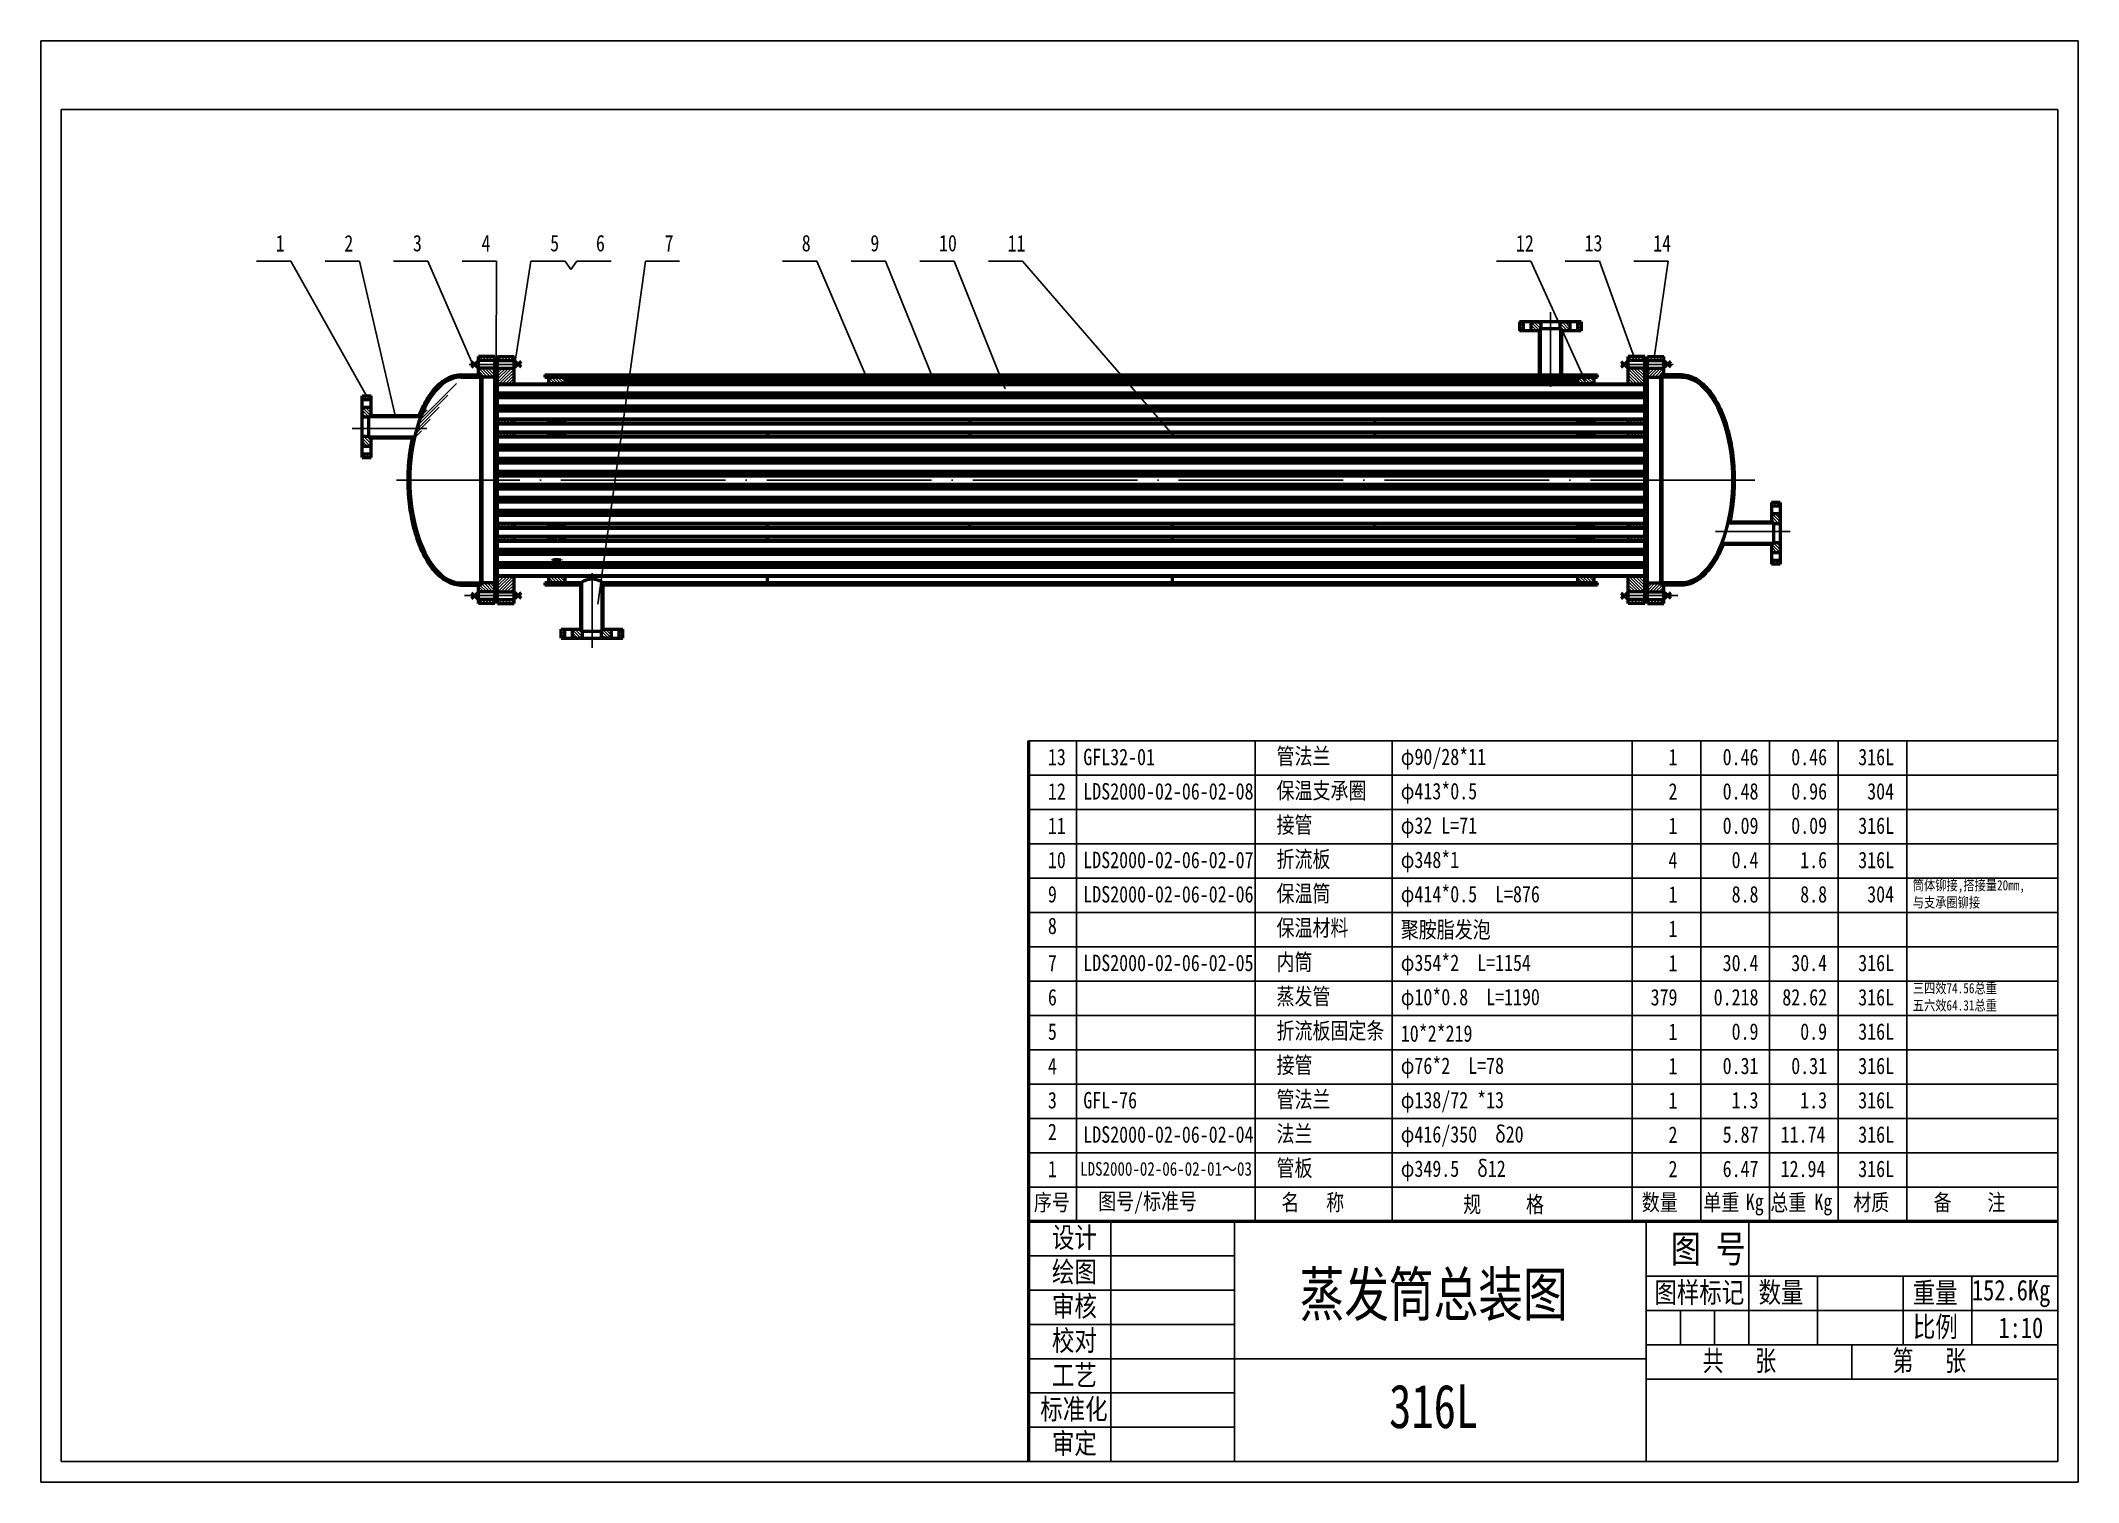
# Model space of a CAD drawing. Header units: millimetres. Extents: x 28112 to 125479, y -77703 to -39899.
# Drawn here: x 28112 to 31082, y -41999 to -39899 of the extents above; entities outside this region: 1.
import ezdxf

# ---------------------------------------------------------------- set-up
doc = ezdxf.new("R2010")
doc.units = ezdxf.units.MM
doc.header["$LTSCALE"] = 10
doc.linetypes.add('ACAD_ISO04W100', pattern=[30, 24, -3, 0, -3])
for name, color, linetype in [('中心线', 3, 'ACAD_ISO04W100'), ('填充', 6, 'Continuous'), ('标注', 7, 'Continuous')]:
    doc.layers.add(name, color=color, linetype=linetype)
doc.layers.add('实体', color=7, linetype='Continuous', lineweight=50)
doc.styles.get("Standard").update_dxf_attribs({"font": 'txt', "bigfont": 'gbcbig.shx'})
pattern_1 = [(135, (59228.057, 0), (1.65462987, 1.65462987), []), (135, (59227.757, 0), (1.65462987, 1.65462987), [])]
pattern_2 = [(225, (59228.057, -81078.1354), (1.65462987, -1.65462987), []), (225, (59227.757, -81078.1354), (1.65462987, -1.65462987), [])]

msp = doc.modelspace()

# ---------------------------------------------------------------- texts
at = {"layer": '标注'}
for s, insert, char_height, attachment_point in [('{\\fFangSong_GB2312|b0|i0|c134|p49;\\W0.8;1}', (28454.5, -40194.2), 24, 4), ('{\\fFangSong_GB2312|b0|i0|c134|p49;\\W0.8;2}', (28554.5, -40194.2), 24, 4), ('{\\fFangSong_GB2312|b0|i0|c134|p49;\\W0.8;3}', (28654.5, -40194.2), 24, 4), ('{\\fFangSong_GB2312|b0|i0|c134|p49;\\W0.8;4}', (28754.5, -40194.2), 24, 4), ('{\\fFangSong_GB2312|b0|i0|c134|p49;\\W0.8;5}', (28854.5, -40194.2), 24, 4), ('{\\fFangSong_GB2312|b0|i0|c134|p49;\\W0.8;6}', (28921.3, -40194.2), 24, 4), ('{\\fFangSong_GB2312|b0|i0|c134|p49;\\W0.8;7}', (29021.3, -40194.2), 24, 4), ('{\\fFangSong_GB2312|b0|i0|c134|p49;\\W0.8;8}', (29221.3, -40194.2), 24, 4), ('{\\fFangSong_GB2312|b0|i0|c134|p49;\\W0.8;9}', (29321.3, -40194.2), 24, 4), ('{\\fFangSong_GB2312|b0|i0|c134|p49;\\W0.8;10}', (29421.3, -40194.2), 24, 4), ('{\\fFangSong_GB2312|b0|i0|c134|p49;\\W0.8;11}', (29521.3, -40194.2), 24, 4), ('{\\fFangSong_GB2312|b0|i0|c134|p49;\\W0.8;12}', (30262.3, -40194.2), 24, 4), ('{\\fFangSong_GB2312|b0|i0|c134|p49;\\W0.8;13}', (30362.3, -40194.2), 24, 4), ('{\\fFangSong_GB2312|b0|i0|c134|p49;\\W0.8;14}', (30462.3, -40194.2), 24, 4), ('{\\fFangSong_GB2312|b0|i0|c134|p49;\\W0.8;管法兰}', (29913.4, -40942.8), 24, 4), ('{\\fFangSong_GB2312|b0|i0|c134|p49;\\W0.8;13}', (29580.1, -40942.8), 24, 4), ('{\\fFangSong_GB2312|b0|i0|c134|p49;\\W0.8;GFL32-01}', (29631.7, -40942.8), 24, 4), ('{\\fFangSong_GB2312|b0|i0|c134|p49;\\W0.8;φ90/28*11}', (30094.5, -40945.6), 24, 4), ('{\\fFangSong_GB2312|b0|i0|c134|p49;\\W0.8;1}', (30497.8, -40942.8), 24, 6), ('{\\fFangSong_GB2312|b0|i0|c134|p49;\\W0.8;0.46}', (30615.9, -40942.8), 24, 6), ('{\\fFangSong_GB2312|b0|i0|c134|p49;\\W0.8;0.46}', (30715.9, -40942.8), 24, 6), ('{\\fFangSong_GB2312|b0|i0|c134|p49;\\W0.8;316L}', (30813.5, -40942.8), 24, 6), ('{\\fFangSong_GB2312|b0|i0|c134|p49;\\W0.8;12}', (29580.1, -40992.8), 24, 4), ('{\\fFangSong_GB2312|b0|i0|c134|p49;\\W0.8;LDS2000-02-06-02-08}', (29631.7, -40992.8), 24, 4), ('{\\fFangSong_GB2312|b0|i0|c134|p49;\\W0.8;保温支承圈}', (29913.4, -40992.8), 24, 4), ('{\\fFangSong_GB2312|b0|i0|c134|p49;\\W0.8;φ413*0.5}', (30094.5, -40995.6), 24, 4), ('{\\fFangSong_GB2312|b0|i0|c134|p49;\\W0.8;2}', (30497.8, -40992.8), 24, 6), ('{\\fFangSong_GB2312|b0|i0|c134|p49;\\W0.8;0.48}', (30615.9, -40992.8), 24, 6), ('{\\fFangSong_GB2312|b0|i0|c134|p49;\\W0.8;0.96}', (30715.9, -40992.8), 24, 6), ('{\\fFangSong_GB2312|b0|i0|c134|p49;\\W0.8;304}', (30813.5, -40992.8), 24, 6), ('{\\fFangSong_GB2312|b0|i0|c134|p49;\\W0.8;11}', (29580.1, -41042.8), 24, 4), ('{\\fFangSong_GB2312|b0|i0|c134|p49;\\W0.8;接管}', (29913.4, -41042.8), 24, 4), ('{\\fFangSong_GB2312|b0|i0|c134|p49;\\W0.8;φ32 L=71}', (30094.5, -41045.6), 24, 4), ('{\\fFangSong_GB2312|b0|i0|c134|p49;\\W0.8;1}', (30497.8, -41042.8), 24, 6), ('{\\fFangSong_GB2312|b0|i0|c134|p49;\\W0.8;0.09}', (30615.9, -41042.8), 24, 6), ('{\\fFangSong_GB2312|b0|i0|c134|p49;\\W0.8;0.09}', (30715.9, -41042.8), 24, 6), ('{\\fFangSong_GB2312|b0|i0|c134|p49;\\W0.8;316L}', (30813.5, -41042.8), 24, 6), ('{\\fFangSong_GB2312|b0|i0|c134|p49;\\W0.8;10}', (29580.1, -41092.8), 24, 4), ('{\\fFangSong_GB2312|b0|i0|c134|p49;\\W0.8;LDS2000-02-06-02-07}', (29631.7, -41092.8), 24, 4), ('{\\fFangSong_GB2312|b0|i0|c134|p49;\\W0.8;折流板}', (29913.4, -41092.8), 24, 4), ('{\\fFangSong_GB2312|b0|i0|c134|p49;\\W0.8;φ348*1}', (30094.5, -41095.6), 24, 4), ('{\\fFangSong_GB2312|b0|i0|c134|p49;\\W0.8;4}', (30497.8, -41092.8), 24, 6), ('{\\fFangSong_GB2312|b0|i0|c134|p49;\\W0.8;0.4}', (30615.9, -41092.8), 24, 6), ('{\\fFangSong_GB2312|b0|i0|c134|p49;\\W0.8;1.6}', (30715.9, -41092.8), 24, 6), ('{\\fFangSong_GB2312|b0|i0|c134|p49;\\W0.8;316L}', (30813.5, -41092.8), 24, 6), ('{\\fFangSong_GB2312|b0|i0|c134|p49;\\W0.8;9}', (29580.1, -41142.8), 24, 4), ('{\\fFangSong_GB2312|b0|i0|c134|p49;\\W0.8;LDS2000-02-06-02-06}', (29631.7, -41142.8), 24, 4), ('{\\fFangSong_GB2312|b0|i0|c134|p49;\\W0.8;保温筒}', (29913.4, -41142.8), 24, 4), ('{\\fFangSong_GB2312|b0|i0|c134|p49;\\W0.8;φ414*0.5  L=876}', (30094.5, -41145.6), 24, 4), ('{\\fFangSong_GB2312|b0|i0|c134|p49;\\W0.8;1}', (30497.8, -41142.8), 24, 6), ('{\\fFangSong_GB2312|b0|i0|c134|p49;\\W0.8;8.8}', (30615.9, -41142.8), 24, 6), ('{\\fFangSong_GB2312|b0|i0|c134|p49;\\W0.8;8.8}', (30715.9, -41142.8), 24, 6), ('{\\fFangSong_GB2312|b0|i0|c134|p49;\\W0.8;304}', (30813.5, -41142.8), 24, 6), ('{\\fFangSong_GB2312|b0|i0|c134|p49;\\W0.8;筒体铆接,搭接量20mm,\\P与支承圈铆接}', (30840.8, -41142.8), 15, 4), ('{\\fFangSong_GB2312|b0|i0|c134|p49;\\W0.8;8}', (29580.1, -41188.8), 24, 4), ('{\\fFangSong_GB2312|b0|i0|c134|p49;\\W0.8;保温材料}', (29913.4, -41192.8), 24, 4), ('{\\fFangSong_GB2312|b0|i0|c134|p49;\\W0.8;聚胺脂发泡}', (30094.5, -41195.6), 24, 4), ('{\\fFangSong_GB2312|b0|i0|c134|p49;\\W0.8;1}', (30497.8, -41192.8), 24, 6), ('{\\fFangSong_GB2312|b0|i0|c134|p49;\\W0.8;7}', (29580.1, -41242.8), 24, 4), ('{\\fFangSong_GB2312|b0|i0|c134|p49;\\W0.8;LDS2000-02-06-02-05}', (29631.7, -41242.8), 24, 4), ('{\\fFangSong_GB2312|b0|i0|c134|p49;\\W0.8;内筒}', (29913.4, -41242.8), 24, 4), ('{\\fFangSong_GB2312|b0|i0|c134|p49;\\W0.8;φ354*2  L=1154}', (30094.5, -41245.6), 24, 4), ('{\\fFangSong_GB2312|b0|i0|c134|p49;\\W0.8;1}', (30497.8, -41242.8), 24, 6), ('{\\fFangSong_GB2312|b0|i0|c134|p49;\\W0.8;30.4}', (30615.9, -41242.8), 24, 6), ('{\\fFangSong_GB2312|b0|i0|c134|p49;\\W0.8;30.4}', (30715.9, -41242.8), 24, 6), ('{\\fFangSong_GB2312|b0|i0|c134|p49;\\W0.8;316L}', (30813.5, -41242.8), 24, 6), ('{\\fFangSong_GB2312|b0|i0|c134|p49;\\W0.8;6}', (29580.1, -41292.8), 24, 4), ('{\\fFangSong_GB2312|b0|i0|c134|p49;\\W0.8;蒸发管}', (29913.4, -41292.8), 24, 4), ('{\\fFangSong_GB2312|b0|i0|c134|p49;\\W0.8;φ10*0.8  L=1190}', (30094.5, -41295.6), 24, 4), ('{\\fFangSong_GB2312|b0|i0|c134|p49;\\W0.8;379}', (30497.8, -41292.8), 24, 6), ('{\\fFangSong_GB2312|b0|i0|c134|p49;\\W0.8;0.218}', (30615.9, -41292.8), 24, 6), ('{\\fFangSong_GB2312|b0|i0|c134|p49;\\W0.8;82.62}', (30715.9, -41292.8), 24, 6), ('{\\fFangSong_GB2312|b0|i0|c134|p49;\\W0.8;316L}', (30813.5, -41292.8), 24, 6), ('{\\fFangSong_GB2312|b0|i0|c134|p49;\\W0.8;三四效74.56总重\\P五六效64.31总重}', (30840.8, -41292.8), 15, 4), ('{\\fFangSong_GB2312|b0|i0|c134|p49;\\W0.8;5}', (29580.1, -41342.8), 24, 4), ('{\\fFangSong_GB2312|b0|i0|c134|p49;\\W0.8;折流板固定条}', (29913.4, -41342.8), 24, 4), ('{\\fFangSong_GB2312|b0|i0|c134|p49;\\W0.8;10*2*219}', (30094.5, -41345.6), 24, 4), ('{\\fFangSong_GB2312|b0|i0|c134|p49;\\W0.8;1}', (30497.8, -41342.8), 24, 6), ('{\\fFangSong_GB2312|b0|i0|c134|p49;\\W0.8;0.9}', (30615.9, -41342.8), 24, 6), ('{\\fFangSong_GB2312|b0|i0|c134|p49;\\W0.8;0.9}', (30715.9, -41342.8), 24, 6), ('{\\fFangSong_GB2312|b0|i0|c134|p49;\\W0.8;316L}', (30813.5, -41342.8), 24, 6), ('{\\fFangSong_GB2312|b0|i0|c134|p49;\\W0.8;4}', (29580.1, -41392.8), 24, 4), ('{\\fFangSong_GB2312|b0|i0|c134|p49;\\W0.8;接管}', (29913.4, -41392.8), 24, 4), ('{\\fFangSong_GB2312|b0|i0|c134|p49;\\W0.8;φ76*2  L=78}', (30094.5, -41395.6), 24, 4), ('{\\fFangSong_GB2312|b0|i0|c134|p49;\\W0.8;1}', (30497.8, -41392.8), 24, 6), ('{\\fFangSong_GB2312|b0|i0|c134|p49;\\W0.8;0.31}', (30615.9, -41392.8), 24, 6), ('{\\fFangSong_GB2312|b0|i0|c134|p49;\\W0.8;0.31}', (30715.9, -41392.8), 24, 6), ('{\\fFangSong_GB2312|b0|i0|c134|p49;\\W0.8;316L}', (30813.5, -41392.8), 24, 6), ('{\\fFangSong_GB2312|b0|i0|c134|p49;\\W0.8;3}', (29580.1, -41442.8), 24, 4), ('{\\fFangSong_GB2312|b0|i0|c134|p49;\\W0.8;GFL-76}', (29631.7, -41442.8), 24, 4), ('{\\fFangSong_GB2312|b0|i0|c134|p49;\\W0.8;管法兰}', (29913.4, -41442.8), 24, 4), ('{\\fFangSong_GB2312|b0|i0|c134|p49;\\W0.8;φ138/72 *13}', (30094.5, -41445.6), 24, 4), ('{\\fFangSong_GB2312|b0|i0|c134|p49;\\W0.8;1.3}', (30615.9, -41442.8), 24, 6), ('{\\fFangSong_GB2312|b0|i0|c134|p49;\\W0.8;1.3}', (30715.9, -41442.8), 24, 6), ('{\\fFangSong_GB2312|b0|i0|c134|p49;\\W0.8;316L}', (30813.5, -41442.8), 24, 6), ('{\\fFangSong_GB2312|b0|i0|c134|p49;\\W0.8;1}', (30497.8, -41442.8), 24, 6), ('{\\fFangSong_GB2312|b0|i0|c134|p49;\\W0.8;2}', (29580.1, -41488.8), 24, 4), ('{\\fFangSong_GB2312|b0|i0|c134|p49;\\W0.8;LDS2000-02-06-02-04}', (29631.7, -41492.8), 24, 4), ('{\\fFangSong_GB2312|b0|i0|c134|p49;\\W0.8;法兰}', (29913.4, -41492.8), 24, 4), ('{\\fFangSong_GB2312|b0|i0|c134|p49;\\W0.8;φ416/350  δ20}', (30094.5, -41495.6), 24, 4), ('{\\fFangSong_GB2312|b0|i0|c134|p49;\\W0.8;2}', (30497.8, -41492.8), 24, 6), ('{\\fFangSong_GB2312|b0|i0|c134|p49;\\W0.8;5.87}', (30615.9, -41492.8), 24, 6), ('{\\fFangSong_GB2312|b0|i0|c134|p49;\\W0.8;11.74}', (30713.5, -41492.8), 24, 6), ('{\\fFangSong_GB2312|b0|i0|c134|p49;\\W0.8;316L}', (30813.5, -41492.8), 24, 6), ('{\\fFangSong_GB2312|b0|i0|c134|p49;\\W0.8;1}', (29580.1, -41542.8), 24, 4), ('{\\fFangSong_GB2312|b0|i0|c134|p49;\\W0.8;LDS2000-02-06-02-01～03}', (29627.1, -41542.8), 20, 4), ('{\\fFangSong_GB2312|b0|i0|c134|p49;\\W0.8;管板}', (29913.4, -41542.8), 24, 4), ('{\\fFangSong_GB2312|b0|i0|c134|p49;\\W0.8;φ349.5  δ12}', (30094.5, -41545.6), 24, 4), ('{\\fFangSong_GB2312|b0|i0|c134|p49;\\W0.8;2}', (30497.8, -41542.8), 24, 6), ('{\\fFangSong_GB2312|b0|i0|c134|p49;\\W0.8;6.47}', (30615.9, -41542.8), 24, 6), ('{\\fFangSong_GB2312|b0|i0|c134|p49;\\W0.8;12.94}', (30713.5, -41542.8), 24, 6), ('{\\fFangSong_GB2312|b0|i0|c134|p49;\\W0.8;316L}', (30813.5, -41542.8), 24, 6), ('{\\fFangSong_GB2312|b0|i0|c134|p49;\\W0.8;序号}', (29559.7, -41592.8), 24, 4), ('{\\fFangSong_GB2312|b0|i0|c134|p49;\\W0.8;图号/标准号}', (29653.4, -41592.8), 24, 4), ('{\\fFangSong_GB2312|b0|i0|c134|p49;\\W0.8;名   称}', (29920.4, -41592.8), 24, 4), ('{\\fFangSong_GB2312|b0|i0|c134|p49;\\W0.8;规     格}', (30185.5, -41595.6), 24, 4), ('{\\fFangSong_GB2312|b0|i0|c134|p49;\\W0.8;数量}', (30445.8, -41592.8), 24, 4), ('{\\fFangSong_GB2312|b0|i0|c134|p49;\\W0.8;单重}', (30535.5, -41592.8), 24, 4), ('{\\fFangSong_GB2312|b0|i0|c134|p49;\\W0.8;Kg}', (30597.4, -41594.7), 24, 4), ('{\\fFangSong_GB2312|b0|i0|c134|p49;\\W0.8;总重}', (30633.2, -41592.8), 24, 4), ('{\\fFangSong_GB2312|b0|i0|c134|p49;\\W0.8;Kg}', (30697.4, -41594.7), 24, 4), ('{\\fFangSong_GB2312|b0|i0|c134|p49;\\W0.8;材质}', (30754.1, -41592.8), 24, 4), ('{\\fFangSong_GB2312|b0|i0|c134|p49;\\W0.8;备    注}', (30871.2, -41592.8), 24, 4), ('{\\fFangSong_GB2312|b0|i0|c134|p49;\\W0.8;设计}', (29586, -41644.3), 30, 4), ('{\\fFangSong_GB2312|b0|i0|c134|p49;\\W0.8;图 号}', (30488.2, -41661.4), 40, 4), ('{\\fFangSong_GB2312|b0|i0|c134|p49;\\W0.8;绘图}', (29586, -41694.3), 30, 4), ('{\\fFangSong_GB2312|b0|i0|c134|p49;\\W0.75;蒸发筒总装图}', (30142.4, -41729.1), 63.643, 5), ('{\\fFangSong_GB2312|b0|i0|c134|p49;\\W0.8;审核}', (29586, -41744.3), 30, 4), ('{\\fFangSong_GB2312|b0|i0|c134|p49;\\W0.8;图样标记}', (30464.2, -41724.3), 30, 4), ('{\\fFangSong_GB2312|b0|i0|c134|p49;\\W0.8;数量}', (30616, -41724.3), 30, 4), ('{\\fFangSong_GB2312|b0|i0|c134|p49;\\W0.8;重量}', (30840.7, -41724.3), 30, 4), ('{\\fFangSong_GB2312|b0|i0|c134|p49;\\W0.8;152.6Kg}', (30927, -41724.3), 30, 4), ('{\\fFangSong_GB2312|b0|i0|c134|p49;\\W0.8;比例}', (30841, -41774.3), 30, 4), ('{\\fFangSong_GB2312|b0|i0|c134|p49;\\W0.8;校对}', (29586, -41794.3), 30, 4), ('{\\fFangSong_GB2312|b0|i0|c134|p49;\\W0.8;1:10}', (30965.6, -41774.3), 30, 4), ('{\\fFangSong_GB2312|b0|i0|c134|p49;\\W0.75;共   张}', (30534.5, -41823.7), 30, 4), ('{\\fFangSong_GB2312|b0|i0|c134|p49;\\W0.75;第   张}', (30811.2, -41823.7), 30, 4), ('{\\fFangSong_GB2312|b0|i0|c134|p49;\\W0.8;工艺}', (29586, -41844.3), 30, 4), ('{\\fFangSong_GB2312|b0|i0|c134|p49;\\W0.8;标准化}', (29568.9, -41894.3), 30, 4), ('{\\fFangSong_GB2312|b0|i0|c134|p49;\\W0.75;316L}', (30142.4, -41889), 63.643, 5), ('{\\fFangSong_GB2312|b0|i0|c134|p49;\\W0.8;审定}', (29586, -41944.3), 30, 4)]:
    msp.add_mtext(s, dxfattribs=dict(at, insert=insert, char_height=char_height, attachment_point=attachment_point))

# ---------------------------------------------------------------- hatches: boundary and pattern name
at = {"layer": '填充'}
h = msp.add_hatch(dxfattribs=at)
h.set_pattern_fill('ANSI31', color=256, angle=-90, style=0)
h.set_pattern_definition([(135, (36711.726, -39183.9706), (-2.245064, -2.245064), [])])
h.paths.add_polyline_path([(30352, -40308.8), (30357.5, -40308.8), (30357.5, -40321.8), (30352, -40321.8)])
h.paths.add_polyline_path([(30336.5, -40309.8), (30337.5, -40308.8), (30341, -40308.8), (30341, -40321.8), (30328.7, -40321.8), (30328.7, -40318.8), (30326.5, -40318.8), (30326.5, -40308.8), (30329.5, -40308.8), (30330.5, -40309.8), (30331.5, -40308.8), (30335.5, -40308.8)])
h.paths.add_polyline_path([(30288.5, -40309.8), (30289.5, -40308.8), (30293.5, -40308.8), (30294.5, -40309.8), (30295.5, -40308.8), (30298.5, -40308.8), (30298.5, -40318.8), (30296.2, -40318.8), (30296.2, -40321.8), (30284, -40321.8), (30284, -40308.8), (30287.5, -40308.8)])
h.paths.add_polyline_path([(30267.5, -40321.8), (30267.5, -40308.8), (30273, -40308.8), (30273, -40321.8)])
h = msp.add_hatch(dxfattribs=at)
h.set_pattern_fill('ANSI31', color=256, angle=90, style=0)
h.set_pattern_definition([(225, (0, -81078.1354), (-2.24506403, 2.24506403), [])])
h.paths.add_polyline_path([(30297.7, -40389.1), (30296.2, -40389.1), (30296.2, -40318.8), (30297.7, -40318.8)])
h.paths.add_polyline_path([(30328.7, -40389.1), (30327.2, -40389.1), (30327.2, -40318.8), (30328.7, -40318.8)])
h = msp.add_hatch(dxfattribs=at)
h.set_pattern_fill('ANSI31', color=256, angle=-90, style=0)
h.set_pattern_definition([(315, (70811.453, -15323.1676), (2.24506403, 2.24506403), [])])
h.paths.add_polyline_path([(28774, -40365.1), (28774, -40359.1), (28750, -40359.1), (28750, -40365.1)])
h.paths.add_polyline_path([(28750, -40376.1), (28750, -40386.1), (28753, -40386.1), (28754.8, -40389.1), (28774, -40389.1), (28774, -40384.1), (28773, -40383.1), (28774, -40382.1), (28774, -40380.1), (28773, -40379.1), (28774, -40378.1), (28774, -40376.1)])
h.paths.add_polyline_path([(28774, -40702.1), (28774, -40700.1), (28773, -40699.1), (28774, -40698.1), (28774, -40696.1), (28773, -40695.1), (28774, -40694.1), (28774, -40689.1), (28754.8, -40689.1), (28753, -40692.1), (28750, -40692.1), (28750, -40702.1)])
h.paths.add_polyline_path([(28750, -40713.1), (28750, -40719.1), (28774, -40719.1), (28774, -40713.1)])
h = msp.add_hatch(dxfattribs=at)
h.set_pattern_fill('ANSI31', color=256, style=0)
h.paths.add_polyline_path([(28802, -40359.1), (28778, -40359.1), (28778, -40365.1), (28802, -40365.1)])
h.paths.add_polyline_path([(28802, -40376.1), (28778, -40376.1), (28778, -40399.1), (28802, -40399.1)])
h.paths.add_polyline_path([(28802, -40413.1), (28778, -40413.1), (28778, -40418.1), (28802, -40418.1)])
h.paths.add_polyline_path([(28802, -40432.1), (28778, -40432.1), (28778, -40437.1), (28802, -40437.1)])
h.paths.add_polyline_path([(28802, -40451.1), (28778, -40451.1), (28778, -40456.1), (28802, -40456.1)])
h.paths.add_polyline_path([(28802, -40470.1), (28778, -40470.1), (28778, -40475.1), (28802, -40475.1)])
h.paths.add_polyline_path([(28802, -40489.1), (28778, -40489.1), (28778, -40494.1), (28802, -40494.1)])
h.paths.add_polyline_path([(28802, -40508.1), (28778, -40508.1), (28778, -40513.1), (28802, -40513.1)])
h.paths.add_polyline_path([(28802, -40527.1), (28778, -40527.1), (28778, -40532.1), (28802, -40532.1)])
h.paths.add_polyline_path([(28802, -40546.1), (28778, -40546.1), (28778, -40551.1), (28802, -40551.1)])
h.paths.add_polyline_path([(28802, -40565.1), (28778, -40565.1), (28778, -40570.1), (28802, -40570.1)])
h.paths.add_polyline_path([(28802, -40584.1), (28778, -40584.1), (28778, -40589.1), (28802, -40589.1)])
h.paths.add_polyline_path([(28802, -40603.1), (28778, -40603.1), (28778, -40608.1), (28802, -40608.1)])
h.paths.add_polyline_path([(28802, -40622.1), (28778, -40622.1), (28778, -40627.1), (28802, -40627.1)])
h.paths.add_polyline_path([(28802, -40641.1), (28778, -40641.1), (28778, -40646.1), (28802, -40646.1)])
h.paths.add_polyline_path([(28802, -40660.1), (28778, -40660.1), (28778, -40665.1), (28802, -40665.1)])
h.paths.add_polyline_path([(28802, -40679.1), (28778, -40679.1), (28778, -40702.1), (28802, -40702.1)])
h.paths.add_polyline_path([(28802, -40713.1), (28778, -40713.1), (28778, -40719.1), (28802, -40719.1)])
h = msp.add_hatch(dxfattribs=at)
h.set_pattern_fill('ANSI31', color=256, style=0)
h.set_pattern_definition([(135, (59228.057, 0), (2.24506403, 2.24506403), [])])
h.paths.add_polyline_path([(30426, -40359.1), (30450, -40359.1), (30450, -40365.1), (30426, -40365.1)])
h.paths.add_polyline_path([(30426, -40376.1), (30450, -40376.1), (30450, -40399.1), (30426, -40399.1)])
h.paths.add_polyline_path([(30426, -40413.1), (30450, -40413.1), (30450, -40418.1), (30426, -40418.1)])
h.paths.add_polyline_path([(30426, -40432.1), (30450, -40432.1), (30450, -40437.1), (30426, -40437.1)])
h.paths.add_polyline_path([(30426, -40451.1), (30450, -40451.1), (30450, -40456.1), (30426, -40456.1)])
h.paths.add_polyline_path([(30426, -40470.1), (30450, -40470.1), (30450, -40475.1), (30426, -40475.1)])
h.paths.add_polyline_path([(30426, -40489.1), (30450, -40489.1), (30450, -40494.1), (30426, -40494.1)])
h.paths.add_polyline_path([(30426, -40508.1), (30450, -40508.1), (30450, -40513.1), (30426, -40513.1)])
h.paths.add_polyline_path([(30426, -40527.1), (30450, -40527.1), (30450, -40532.1), (30426, -40532.1)])
h.paths.add_polyline_path([(30426, -40546.1), (30450, -40546.1), (30450, -40551.1), (30426, -40551.1)])
h.paths.add_polyline_path([(30426, -40565.1), (30450, -40565.1), (30450, -40570.1), (30426, -40570.1)])
h.paths.add_polyline_path([(30426, -40584.1), (30450, -40584.1), (30450, -40589.1), (30426, -40589.1)])
h.paths.add_polyline_path([(30426, -40603.1), (30450, -40603.1), (30450, -40608.1), (30426, -40608.1)])
h.paths.add_polyline_path([(30426, -40622.1), (30450, -40622.1), (30450, -40627.1), (30426, -40627.1)])
h.paths.add_polyline_path([(30426, -40641.1), (30450, -40641.1), (30450, -40646.1), (30426, -40646.1)])
h.paths.add_polyline_path([(30426, -40660.1), (30450, -40660.1), (30450, -40665.1), (30426, -40665.1)])
h.paths.add_polyline_path([(30426, -40679.1), (30450, -40679.1), (30450, -40702.1), (30426, -40702.1)])
h.paths.add_polyline_path([(30426, -40713.1), (30450, -40713.1), (30450, -40719.1), (30426, -40719.1)])
h = msp.add_hatch(dxfattribs=at)
h.set_pattern_fill('ANSI31', color=256, angle=-90, style=0)
h.set_pattern_definition([(225, (-11583.396, -15323.1676), (-2.24506403, 2.24506403), [])])
h.paths.add_polyline_path([(30454, -40365.1), (30454, -40359.1), (30478, -40359.1), (30478, -40365.1)])
h.paths.add_polyline_path([(30478, -40376.1), (30478, -40386.1), (30475, -40386.1), (30473.3, -40389.1), (30454, -40389.1), (30454, -40384.1), (30455, -40383.1), (30454, -40382.1), (30454, -40380.1), (30455, -40379.1), (30454, -40378.1), (30454, -40376.1)])
h.paths.add_polyline_path([(30454, -40702.1), (30454, -40700.1), (30455, -40699.1), (30454, -40698.1), (30454, -40696.1), (30455, -40695.1), (30454, -40694.1), (30454, -40689.1), (30473.3, -40689.1), (30475, -40692.1), (30478, -40692.1), (30478, -40702.1)])
h.paths.add_polyline_path([(30478, -40713.1), (30478, -40719.1), (30454, -40719.1), (30454, -40713.1)])
h = msp.add_hatch(dxfattribs=at)
h.set_pattern_fill('ANSI31', color=256, style=0)
edge = h.paths.add_edge_path()
edge.add_line((28753, -40386.1), (28750, -40386.1))
edge.add_line((28750, -40386.1), (28725, -40386.1))
edge.add_spline(control_points=[(28725, -40386.1), (28721.9, -40386.1), (28718.8, -40386.4), (28712.6, -40387.9), (28709.6, -40388.9), (28703.6, -40391.8), (28700.6, -40393.5), (28691.7, -40400), (28685.9, -40405.9), (28675.3, -40420.1), (28670.5, -40428.5), (28665.3, -40440.3), (28664.3, -40442.6), (28663.3, -40445.1)], knot_values=[0, 0, 0, 0, 0.115659, 0.115659, 0.231318, 0.231318, 0.346977, 0.346977, 0.594376, 0.594376, 0.841776, 0.841776, 0.903096, 0.903096, 0.903096, 0.903096], degree=3, periodic=0)
edge.add_line((28663.3, -40445.1), (28666.6, -40445.1))
edge.add_ellipse((28725, -40539.1), major_axis=(0, 150), ratio=0.5, start_angle=0, end_angle=51.2066, ccw=False)
edge.add_line((28725, -40389.1), (28753, -40389.1))
edge.add_line((28753, -40389.1), (28753, -40386.1))
edge = h.paths.add_edge_path()
edge.add_ellipse((28725, -40539.1), major_axis=(0, 150), ratio=0.5, start_angle=90, end_angle=180, ccw=False)
edge.add_line((28650, -40539.1), (28647, -40539.1))
edge.add_spline(control_points=[(28647, -40539.1), (28647, -40539.7), (28647, -40540.4), (28647, -40542.1), (28647.1, -40543.2), (28647.1, -40544.3)], knot_values=[1.570796, 1.570796, 1.570796, 1.570796, 1.583973, 1.583973, 1.605085, 1.605085, 1.605085, 1.605085], degree=3, periodic=0)
edge.add_spline(control_points=[(28647.1, -40544.3), (28647.2, -40550.2), (28647.4, -40556), (28647.9, -40561.9)], knot_values=[1.605085, 1.605085, 1.605085, 1.605085, 1.721808, 1.721808, 1.721808, 1.721808], degree=3, periodic=0)
edge.add_spline(control_points=[(28647.9, -40561.9), (28648.3, -40566.8), (28648.8, -40571.6), (28649.4, -40576.4)], knot_values=[1.721808, 1.721808, 1.721808, 1.721808, 1.819992, 1.819992, 1.819992, 1.819992], degree=3, periodic=0)
edge.add_spline(control_points=[(28649.4, -40576.4), (28649.4, -40577), (28649.5, -40577.6), (28650.3, -40583.6), (28651.2, -40589.1), (28652.3, -40594.4)], knot_values=[1.819992, 1.819992, 1.819992, 1.819992, 1.831373, 1.831373, 1.944273, 1.944273, 1.944273, 1.944273], degree=3, periodic=0)
edge.add_spline(control_points=[(28652.3, -40594.4), (28653.2, -40599), (28654.2, -40603.5), (28655.3, -40608)], knot_values=[1.944273, 1.944273, 1.944273, 1.944273, 2.042423, 2.042423, 2.042423, 2.042423], degree=3, periodic=0)
edge.add_spline(control_points=[(28655.3, -40608), (28655.7, -40609.6), (28656.2, -40611.2), (28658.9, -40621.1), (28661.6, -40628.9), (28664.6, -40636.2)], knot_values=[2.042423, 2.042423, 2.042423, 2.042423, 2.078772, 2.078772, 2.264858, 2.264858, 2.264858, 2.264858], degree=3, periodic=0)
edge.add_spline(control_points=[(28664.6, -40636.2), (28665.6, -40638.6), (28666.6, -40640.9), (28668.4, -40644.6), (28669, -40645.9), (28669.7, -40647.2)], knot_values=[2.264858, 2.264858, 2.264858, 2.264858, 2.326171, 2.326171, 2.363175, 2.363175, 2.363175, 2.363175], degree=3, periodic=0)
edge.add_spline(control_points=[(28669.7, -40647.2), (28671.4, -40650.6), (28673.2, -40653.7), (28675, -40656.8)], knot_values=[2.363175, 2.363175, 2.363175, 2.363175, 2.456235, 2.456235, 2.456235, 2.456235], degree=3, periodic=0)
edge.add_spline(control_points=[(28675, -40656.8), (28676.3, -40658.8), (28677.6, -40660.8), (28678.9, -40662.7)], knot_values=[2.456235, 2.456235, 2.456235, 2.456235, 2.520236, 2.520236, 2.520236, 2.520236], degree=3, periodic=0)
edge.add_spline(control_points=[(28678.9, -40662.7), (28680, -40664.3), (28681.2, -40665.9), (28682.7, -40667.9), (28683.1, -40668.4), (28683.5, -40668.9)], knot_values=[2.520236, 2.520236, 2.520236, 2.520236, 2.57357, 2.57357, 2.592004, 2.592004, 2.592004, 2.592004], degree=3, periodic=0)
edge.add_spline(control_points=[(28683.5, -40668.9), (28686, -40671.9), (28688.5, -40674.6), (28691.1, -40677.1)], knot_values=[2.592004, 2.592004, 2.592004, 2.592004, 2.703225, 2.703225, 2.703225, 2.703225], degree=3, periodic=0)
edge.add_spline(control_points=[(28691.1, -40677.1), (28692.3, -40678.2), (28693.5, -40679.2), (28694.7, -40680.2)], knot_values=[2.703225, 2.703225, 2.703225, 2.703225, 2.752465, 2.752465, 2.752465, 2.752465], degree=3, periodic=0)
edge.add_spline(control_points=[(28694.7, -40680.2), (28696.2, -40681.4), (28697.7, -40682.5), (28699.2, -40683.6)], knot_values=[2.752465, 2.752465, 2.752465, 2.752465, 2.814471, 2.814471, 2.814471, 2.814471], degree=3, periodic=0)
edge.add_spline(control_points=[(28699.2, -40683.6), (28699.4, -40683.7), (28699.6, -40683.8), (28700.8, -40684.6), (28701.9, -40685.3), (28703, -40685.9)], knot_values=[2.814471, 2.814471, 2.814471, 2.814471, 2.82097, 2.82097, 2.863594, 2.863594, 2.863594, 2.863594], degree=3, periodic=0)
edge.add_spline(control_points=[(28703, -40685.9), (28704.1, -40686.6), (28705.3, -40687.2), (28706.5, -40687.8)], knot_values=[2.863594, 2.863594, 2.863594, 2.863594, 2.910151, 2.910151, 2.910151, 2.910151], degree=3, periodic=0)
edge.add_spline(control_points=[(28706.5, -40687.8), (28707.7, -40688.3), (28708.9, -40688.8), (28710.1, -40689.3)], knot_values=[2.910151, 2.910151, 2.910151, 2.910151, 2.955186, 2.955186, 2.955186, 2.955186], degree=3, periodic=0)
edge.add_spline(control_points=[(28710.1, -40689.3), (28710.6, -40689.5), (28711.2, -40689.7), (28712.1, -40690), (28712.5, -40690.1), (28712.8, -40690.2)], knot_values=[2.955186, 2.955186, 2.955186, 2.955186, 2.976905, 2.976905, 2.990292, 2.990292, 2.990292, 2.990292], degree=3, periodic=0)
edge.add_spline(control_points=[(28712.8, -40690.2), (28713.7, -40690.5), (28714.5, -40690.7), (28715.3, -40690.9)], knot_values=[2.990292, 2.990292, 2.990292, 2.990292, 3.021372, 3.021372, 3.021372, 3.021372], degree=3, periodic=0)
edge.add_spline(control_points=[(28715.3, -40690.9), (28716.6, -40691.2), (28718, -40691.5), (28719.3, -40691.7)], knot_values=[3.021372, 3.021372, 3.021372, 3.021372, 3.070468, 3.070468, 3.070468, 3.070468], degree=3, periodic=0)
edge.add_spline(control_points=[(28719.3, -40691.7), (28720.1, -40691.8), (28720.9, -40691.9), (28721.8, -40691.9)], knot_values=[3.070468, 3.070468, 3.070468, 3.070468, 3.10152, 3.10152, 3.10152, 3.10152], degree=3, periodic=0)
edge.add_spline(control_points=[(28721.8, -40691.9), (28722.6, -40692), (28723.5, -40692), (28724.6, -40692.1), (28724.8, -40692.1), (28725, -40692.1)], knot_values=[3.10152, 3.10152, 3.10152, 3.10152, 3.132841, 3.132841, 3.141593, 3.141593, 3.141593, 3.141593], degree=3, periodic=0)
edge.add_line((28725, -40692.1), (28750, -40692.1))
edge.add_line((28750, -40692.1), (28750, -40689.1))
edge.add_line((28750, -40689.1), (28725, -40689.1))
for points in [[(28754.8, -40389.1), (28753, -40389.1), (28753, -40386.1)], [(30473.3, -40389.1), (30475, -40389.1), (30475, -40386.1)], [(28754.8, -40689.1), (28753, -40689.1), (28753, -40692.1)], [(30473.3, -40689.1), (30475, -40689.1), (30475, -40692.1)]]:
    msp.add_hatch(color=256, dxfattribs=at).paths.add_polyline_path(points)
h = msp.add_hatch(dxfattribs=at)
h.set_pattern_fill('JIS_LC_8A', color=256, scale=0.3, style=0)
h.paths.add_polyline_path([(28778, -40377.1), (28774, -40377.1), (28774, -40387.1), (28778, -40387.1)])
h = msp.add_hatch(dxfattribs=at)
h.set_pattern_fill('ANSI31', color=256, scale=5, angle=90, style=0)
h.paths.add_polyline_path([(30381, -40386.1), (28847, -40386.1), (28847, -40389.1), (30381, -40389.1)])
h = msp.add_hatch(dxfattribs=at)
h.set_pattern_fill('ANSI31', color=256, angle=-90, style=0)
h.set_pattern_definition([(315, (70078.1582, -15323.1676), (2.24506403, 2.24506403), [])])
h.paths.add_polyline_path([(28867, -40399), (28867, -40398.5), (28870, -40398.5), (28870, -40399), (28876, -40399), (28876, -40389.1), (28852, -40389.1), (28852, -40399), (28858, -40399), (28858, -40398.5), (28861, -40398.5), (28861, -40399)])
h.paths.add_polyline_path([(28861, -40413.2), (28861, -40413.7), (28858, -40413.7), (28858, -40413.2), (28852, -40413.2), (28852, -40418), (28858, -40418), (28858, -40417.5), (28861, -40417.5), (28861, -40418), (28867, -40418), (28867, -40417.5), (28870, -40417.5), (28870, -40418), (28876, -40418), (28876, -40413.2), (28870, -40413.2), (28870, -40413.7), (28867, -40413.7), (28867, -40413.2)])
h.paths.add_polyline_path([(28867, -40437), (28867, -40436.5), (28870, -40436.5), (28870, -40437), (28876, -40437), (28876, -40432.2), (28870, -40432.2), (28870, -40432.7), (28867, -40432.7), (28867, -40432.2), (28861, -40432.2), (28861, -40432.7), (28858, -40432.7), (28858, -40432.2), (28852, -40432.2), (28852, -40437), (28858, -40437), (28858, -40436.5), (28861, -40436.5), (28861, -40437)])
h.paths.add_polyline_path([(28861, -40451.2), (28861, -40451.7), (28858, -40451.7), (28858, -40451.2), (28852, -40451.2), (28852, -40456), (28858, -40456), (28858, -40455.5), (28861, -40455.5), (28861, -40456), (28867, -40456), (28867, -40455.5), (28870, -40455.5), (28870, -40456), (28876, -40456), (28876, -40451.2), (28870, -40451.2), (28870, -40451.7), (28867, -40451.7), (28867, -40451.2)])
h.paths.add_polyline_path([(28867, -40475), (28867, -40474.5), (28870, -40474.5), (28870, -40475), (28876, -40475), (28876, -40470.2), (28870, -40470.2), (28870, -40470.7), (28867, -40470.7), (28867, -40470.2), (28861, -40470.2), (28861, -40470.7), (28858, -40470.7), (28858, -40470.2), (28852, -40470.2), (28852, -40475), (28858, -40475), (28858, -40474.5), (28861, -40474.5), (28861, -40475)])
h.paths.add_polyline_path([(28867, -40494), (28867, -40493.5), (28870, -40493.5), (28870, -40494), (28876, -40494), (28876, -40489.2), (28870, -40489.2), (28870, -40489.7), (28867, -40489.7), (28867, -40489.2), (28861, -40489.2), (28861, -40489.7), (28858, -40489.7), (28858, -40489.2), (28852, -40489.2), (28852, -40494), (28858, -40494), (28858, -40493.5), (28861, -40493.5), (28861, -40494)])
h.paths.add_polyline_path([(28861, -40508.2), (28861, -40508.7), (28858, -40508.7), (28858, -40508.2), (28852, -40508.2), (28852, -40513), (28858, -40513), (28858, -40512.5), (28861, -40512.5), (28861, -40513), (28867, -40513), (28867, -40512.5), (28870, -40512.5), (28870, -40513), (28876, -40513), (28876, -40508.2), (28870, -40508.2), (28870, -40508.7), (28867, -40508.7), (28867, -40508.2)])
h.paths.add_polyline_path([(28861, -40527.2), (28861, -40527.7), (28858, -40527.7), (28858, -40527.2), (28852, -40527.2), (28852, -40532), (28858, -40532), (28858, -40531.5), (28861, -40531.5), (28861, -40532), (28867, -40532), (28867, -40531.5), (28870, -40531.5), (28870, -40532), (28876, -40532), (28876, -40527.2), (28870, -40527.2), (28870, -40527.7), (28867, -40527.7), (28867, -40527.2)])
h.paths.add_polyline_path([(28867, -40551), (28867, -40550.5), (28870, -40550.5), (28870, -40551), (28876, -40551), (28876, -40546.2), (28870, -40546.2), (28870, -40546.7), (28867, -40546.7), (28867, -40546.2), (28861, -40546.2), (28861, -40546.7), (28858, -40546.7), (28858, -40546.2), (28852, -40546.2), (28852, -40551), (28858, -40551), (28858, -40550.5), (28861, -40550.5), (28861, -40551)])
h.paths.add_polyline_path([(28867, -40570), (28867, -40569.5), (28870, -40569.5), (28870, -40570), (28876, -40570), (28876, -40565.2), (28870, -40565.2), (28870, -40565.7), (28867, -40565.7), (28867, -40565.2), (28861, -40565.2), (28861, -40565.7), (28858, -40565.7), (28858, -40565.2), (28852, -40565.2), (28852, -40570), (28858, -40570), (28858, -40569.5), (28861, -40569.5), (28861, -40570)])
h.paths.add_polyline_path([(28861, -40584.2), (28861, -40584.7), (28858, -40584.7), (28858, -40584.2), (28852, -40584.2), (28852, -40589), (28858, -40589), (28858, -40588.5), (28861, -40588.5), (28861, -40589), (28867, -40589), (28867, -40588.5), (28870, -40588.5), (28870, -40589), (28876, -40589), (28876, -40584.2), (28870, -40584.2), (28870, -40584.7), (28867, -40584.7), (28867, -40584.2)])
h.paths.add_polyline_path([(28861, -40603.2), (28861, -40603.7), (28858, -40603.7), (28858, -40603.2), (28852, -40603.2), (28852, -40608), (28858, -40608), (28858, -40607.5), (28861, -40607.5), (28861, -40608), (28867, -40608), (28867, -40607.5), (28870, -40607.5), (28870, -40608), (28876, -40608), (28876, -40603.2), (28870, -40603.2), (28870, -40603.7), (28867, -40603.7), (28867, -40603.2)])
h.paths.add_polyline_path([(28861, -40622.2), (28861, -40622.7), (28858, -40622.7), (28858, -40622.2), (28852, -40622.2), (28852, -40627), (28858, -40627), (28858, -40626.5), (28861, -40626.5), (28861, -40627), (28867, -40627), (28867, -40626.5), (28870, -40626.5), (28870, -40627), (28876, -40627), (28876, -40622.2), (28870, -40622.2), (28870, -40622.7), (28867, -40622.7), (28867, -40622.2)])
h.paths.add_polyline_path([(28861, -40641.2), (28861, -40641.7), (28858, -40641.7), (28858, -40641.2), (28852, -40641.2), (28852, -40646), (28858, -40646), (28858, -40645.5), (28861, -40645.5), (28861, -40646), (28867, -40646), (28867, -40645.5), (28870, -40645.5), (28870, -40646), (28876, -40646), (28876, -40641.2), (28870, -40641.2), (28870, -40641.7), (28867, -40641.7), (28867, -40641.2)])
h.paths.add_polyline_path([(28861, -40660.2), (28861, -40660.7), (28858, -40660.7), (28858, -40660.2), (28852, -40660.2), (28852, -40665), (28858, -40665), (28858, -40664.5), (28861, -40664.5), (28861, -40665), (28867, -40665), (28867, -40664.5), (28870, -40664.5), (28870, -40665), (28876, -40665), (28876, -40660.2), (28870, -40660.2), (28870, -40660.7), (28867, -40660.7), (28867, -40660.2)])
h.paths.add_polyline_path([(28861, -40679.2), (28861, -40679.7), (28858, -40679.7), (28858, -40679.2), (28852, -40679.2), (28852, -40689.1), (28876, -40689.1), (28876, -40679.2), (28870, -40679.2), (28870, -40679.7), (28867, -40679.7), (28867, -40679.2)])
h = msp.add_hatch(dxfattribs=at)
h.set_pattern_fill('ANSI31', color=256, angle=-90, style=0)
h.set_pattern_definition([(315, (71578.1582, -15323.1676), (2.24506403, 2.24506403), [])])
h.paths.add_polyline_path([(30367, -40399), (30367, -40398.5), (30370, -40398.5), (30370, -40399), (30376, -40399), (30376, -40389.1), (30352, -40389.1), (30352, -40399), (30358, -40399), (30358, -40398.5), (30361, -40398.5), (30361, -40399)])
h.paths.add_polyline_path([(30361, -40413.2), (30361, -40413.7), (30358, -40413.7), (30358, -40413.2), (30352, -40413.2), (30352, -40418), (30358, -40418), (30358, -40417.5), (30361, -40417.5), (30361, -40418), (30367, -40418), (30367, -40417.5), (30370, -40417.5), (30370, -40418), (30376, -40418), (30376, -40413.2), (30370, -40413.2), (30370, -40413.7), (30367, -40413.7), (30367, -40413.2)])
h.paths.add_polyline_path([(30367, -40437), (30367, -40436.5), (30370, -40436.5), (30370, -40437), (30376, -40437), (30376, -40432.2), (30370, -40432.2), (30370, -40432.7), (30367, -40432.7), (30367, -40432.2), (30361, -40432.2), (30361, -40432.7), (30358, -40432.7), (30358, -40432.2), (30352, -40432.2), (30352, -40437), (30358, -40437), (30358, -40436.5), (30361, -40436.5), (30361, -40437)])
h.paths.add_polyline_path([(30361, -40451.2), (30361, -40451.7), (30358, -40451.7), (30358, -40451.2), (30352, -40451.2), (30352, -40456), (30358, -40456), (30358, -40455.5), (30361, -40455.5), (30361, -40456), (30367, -40456), (30367, -40455.5), (30370, -40455.5), (30370, -40456), (30376, -40456), (30376, -40451.2), (30370, -40451.2), (30370, -40451.7), (30367, -40451.7), (30367, -40451.2)])
h.paths.add_polyline_path([(30367, -40475), (30367, -40474.5), (30370, -40474.5), (30370, -40475), (30376, -40475), (30376, -40470.2), (30370, -40470.2), (30370, -40470.7), (30367, -40470.7), (30367, -40470.2), (30361, -40470.2), (30361, -40470.7), (30358, -40470.7), (30358, -40470.2), (30352, -40470.2), (30352, -40475), (30358, -40475), (30358, -40474.5), (30361, -40474.5), (30361, -40475)])
h.paths.add_polyline_path([(30367, -40494), (30367, -40493.5), (30370, -40493.5), (30370, -40494), (30376, -40494), (30376, -40489.2), (30370, -40489.2), (30370, -40489.7), (30367, -40489.7), (30367, -40489.2), (30361, -40489.2), (30361, -40489.7), (30358, -40489.7), (30358, -40489.2), (30352, -40489.2), (30352, -40494), (30358, -40494), (30358, -40493.5), (30361, -40493.5), (30361, -40494)])
h.paths.add_polyline_path([(30361, -40508.2), (30361, -40508.7), (30358, -40508.7), (30358, -40508.2), (30352, -40508.2), (30352, -40513), (30358, -40513), (30358, -40512.5), (30361, -40512.5), (30361, -40513), (30367, -40513), (30367, -40512.5), (30370, -40512.5), (30370, -40513), (30376, -40513), (30376, -40508.2), (30370, -40508.2), (30370, -40508.7), (30367, -40508.7), (30367, -40508.2)])
h.paths.add_polyline_path([(30361, -40527.2), (30361, -40527.7), (30358, -40527.7), (30358, -40527.2), (30352, -40527.2), (30352, -40532), (30358, -40532), (30358, -40531.5), (30361, -40531.5), (30361, -40532), (30367, -40532), (30367, -40531.5), (30370, -40531.5), (30370, -40532), (30376, -40532), (30376, -40527.2), (30370, -40527.2), (30370, -40527.7), (30367, -40527.7), (30367, -40527.2)])
h.paths.add_polyline_path([(30367, -40551), (30367, -40550.5), (30370, -40550.5), (30370, -40551), (30376, -40551), (30376, -40546.2), (30370, -40546.2), (30370, -40546.7), (30367, -40546.7), (30367, -40546.2), (30361, -40546.2), (30361, -40546.7), (30358, -40546.7), (30358, -40546.2), (30352, -40546.2), (30352, -40551), (30358, -40551), (30358, -40550.5), (30361, -40550.5), (30361, -40551)])
h.paths.add_polyline_path([(30367, -40570), (30367, -40569.5), (30370, -40569.5), (30370, -40570), (30376, -40570), (30376, -40565.2), (30370, -40565.2), (30370, -40565.7), (30367, -40565.7), (30367, -40565.2), (30361, -40565.2), (30361, -40565.7), (30358, -40565.7), (30358, -40565.2), (30352, -40565.2), (30352, -40570), (30358, -40570), (30358, -40569.5), (30361, -40569.5), (30361, -40570)])
h.paths.add_polyline_path([(30361, -40584.2), (30361, -40584.7), (30358, -40584.7), (30358, -40584.2), (30352, -40584.2), (30352, -40589), (30358, -40589), (30358, -40588.5), (30361, -40588.5), (30361, -40589), (30367, -40589), (30367, -40588.5), (30370, -40588.5), (30370, -40589), (30376, -40589), (30376, -40584.2), (30370, -40584.2), (30370, -40584.7), (30367, -40584.7), (30367, -40584.2)])
h.paths.add_polyline_path([(30361, -40603.2), (30361, -40603.7), (30358, -40603.7), (30358, -40603.2), (30352, -40603.2), (30352, -40608), (30358, -40608), (30358, -40607.5), (30361, -40607.5), (30361, -40608), (30367, -40608), (30367, -40607.5), (30370, -40607.5), (30370, -40608), (30376, -40608), (30376, -40603.2), (30370, -40603.2), (30370, -40603.7), (30367, -40603.7), (30367, -40603.2)])
h.paths.add_polyline_path([(30361, -40622.2), (30361, -40622.7), (30358, -40622.7), (30358, -40622.2), (30352, -40622.2), (30352, -40627), (30358, -40627), (30358, -40626.5), (30361, -40626.5), (30361, -40627), (30367, -40627), (30367, -40626.5), (30370, -40626.5), (30370, -40627), (30376, -40627), (30376, -40622.2), (30370, -40622.2), (30370, -40622.7), (30367, -40622.7), (30367, -40622.2)])
h.paths.add_polyline_path([(30361, -40641.2), (30361, -40641.7), (30358, -40641.7), (30358, -40641.2), (30352, -40641.2), (30352, -40646), (30358, -40646), (30358, -40645.5), (30361, -40645.5), (30361, -40646), (30367, -40646), (30367, -40645.5), (30370, -40645.5), (30370, -40646), (30376, -40646), (30376, -40641.2), (30370, -40641.2), (30370, -40641.7), (30367, -40641.7), (30367, -40641.2)])
h.paths.add_polyline_path([(30361, -40660.2), (30361, -40660.7), (30358, -40660.7), (30358, -40660.2), (30352, -40660.2), (30352, -40665), (30358, -40665), (30358, -40664.5), (30361, -40664.5), (30361, -40665), (30367, -40665), (30367, -40664.5), (30370, -40664.5), (30370, -40665), (30376, -40665), (30376, -40660.2), (30370, -40660.2), (30370, -40660.7), (30367, -40660.7), (30367, -40660.2)])
h.paths.add_polyline_path([(30361, -40679.2), (30361, -40679.7), (30358, -40679.7), (30358, -40679.2), (30352, -40679.2), (30352, -40689.1), (30376, -40689.1), (30376, -40679.2), (30370, -40679.2), (30370, -40679.7), (30367, -40679.7), (30367, -40679.2)])
h = msp.add_hatch(dxfattribs=at)
h.set_pattern_fill('JIS_LC_8A', color=256, scale=0.3, style=0)
h.set_pattern_definition(pattern_1)
h.paths.add_polyline_path([(30450, -40377.1), (30454, -40377.1), (30454, -40387.1), (30450, -40387.1)])
h = msp.add_hatch(dxfattribs=at)
h.set_pattern_fill('JIS_LC_8A', color=256, scale=0.3, style=0)
h.set_pattern_definition(pattern_1)
h.paths.add_polyline_path([(30450, -40377.1), (30454, -40377.1), (30454, -40387.1), (30450, -40387.1)])
h = msp.add_hatch(dxfattribs=at)
h.set_pattern_fill('ANSI31', color=256, style=0)
h.set_pattern_definition([(135, (27455.5873, -46860.5966), (2.245064, 2.245064), [])])
h.paths.add_polyline_path([(28580.4, -40500.8), (28580.4, -40506.3), (28593.4, -40506.3), (28593.4, -40500.8)])
h.paths.add_polyline_path([(28581.4, -40485.3), (28580.4, -40486.3), (28580.4, -40489.8), (28593.4, -40489.8), (28593.4, -40477.6), (28590.4, -40477.6), (28590.4, -40475.3), (28580.4, -40475.3), (28580.4, -40478.3), (28581.4, -40479.3), (28580.4, -40480.3), (28580.4, -40484.3)])
h.paths.add_polyline_path([(28581.4, -40437.3), (28580.4, -40438.3), (28580.4, -40442.3), (28581.4, -40443.3), (28580.4, -40444.3), (28580.4, -40447.3), (28590.4, -40447.3), (28590.4, -40445.1), (28593.4, -40445.1), (28593.4, -40432.8), (28580.4, -40432.8), (28580.4, -40436.3)])
h.paths.add_polyline_path([(28593.4, -40416.3), (28580.4, -40416.3), (28580.4, -40421.8), (28593.4, -40421.8)])
h = msp.add_hatch(dxfattribs=at)
h.set_pattern_fill('ANSI31', color=256, style=0)
edge = h.paths.add_edge_path()
edge.add_ellipse((28725, -40539.1), major_axis=(0, 150), ratio=0.5, start_angle=51.2066, end_angle=51.938, ccw=False)
edge.add_line((28666.6, -40445.1), (28590.4, -40445.1))
edge.add_line((28590.4, -40445.1), (28590.4, -40446.6))
edge.add_line((28590.4, -40446.6), (28666, -40446.6))
edge = h.paths.add_edge_path()
edge.add_line((28657, -40476.1), (28590.4, -40476.1))
edge.add_line((28590.4, -40476.1), (28590.4, -40477.6))
edge.add_line((28590.4, -40477.6), (28656.6, -40477.6))
edge.add_ellipse((28725, -40539.1), major_axis=(0, 150), ratio=0.5, start_angle=65.175, end_angle=65.8047, ccw=False)
h = msp.add_hatch(dxfattribs=at)
h.set_pattern_fill('ANSI31', color=256, style=0)
edge = h.paths.add_edge_path()
edge.add_ellipse((28725, -40539.1), major_axis=(0, 150), ratio=0.5, start_angle=65.8047, end_angle=90, ccw=False)
edge.add_line((28656.6, -40477.6), (28653.5, -40477.6))
edge.add_spline(control_points=[(28653.5, -40477.6), (28651.7, -40486.1), (28650.2, -40494.9), (28647.7, -40515.4), (28647, -40527.2), (28647, -40539.1)], knot_values=[1.15325, 1.15325, 1.15325, 1.15325, 1.336574, 1.336574, 1.570796, 1.570796, 1.570796, 1.570796], degree=3, periodic=0)
edge.add_line((28647, -40539.1), (28650, -40539.1))
h = msp.add_hatch(dxfattribs=at)
h.set_pattern_fill('ANSI31', color=256, style=0)
h.set_pattern_definition([(225, (59228.057, -81078.1354), (2.24506403, -2.24506403), [])])
edge = h.paths.add_edge_path()
edge.add_ellipse((30503, -40539.1), major_axis=(0, -150), ratio=0.5, start_angle=51.2066, end_angle=51.938, ccw=False)
edge.add_line((30561.5, -40633), (30637.7, -40633))
edge.add_line((30637.7, -40633), (30637.7, -40631.5))
edge.add_line((30637.7, -40631.5), (30562.1, -40631.5))
edge = h.paths.add_edge_path()
edge.add_line((30571.1, -40602), (30637.7, -40602))
edge.add_line((30637.7, -40602), (30637.7, -40600.5))
edge.add_line((30637.7, -40600.5), (30571.4, -40600.5))
edge.add_ellipse((30503, -40539.1), major_axis=(0, -150), ratio=0.5, start_angle=65.175, end_angle=65.8047, ccw=False)
h = msp.add_hatch(dxfattribs=at)
h.set_pattern_fill('ANSI31', color=256, style=0)
h.set_pattern_definition([(315, (31772.4696, -34217.5388), (-2.245064, -2.245064), [])])
h.paths.add_polyline_path([(30647.7, -40577.3), (30647.7, -40571.8), (30634.7, -40571.8), (30634.7, -40577.3)])
h.paths.add_polyline_path([(30646.7, -40592.8), (30647.7, -40591.8), (30647.7, -40588.3), (30634.7, -40588.3), (30634.7, -40600.5), (30637.7, -40600.5), (30637.7, -40602.8), (30647.7, -40602.8), (30647.7, -40599.8), (30646.7, -40598.8), (30647.7, -40597.8), (30647.7, -40593.8)])
h.paths.add_polyline_path([(30646.7, -40640.8), (30647.7, -40639.8), (30647.7, -40635.8), (30646.7, -40634.8), (30647.7, -40633.8), (30647.7, -40630.8), (30637.7, -40630.8), (30637.7, -40633), (30634.7, -40633), (30634.7, -40645.3), (30647.7, -40645.3), (30647.7, -40641.8)])
h.paths.add_polyline_path([(30634.7, -40661.8), (30647.7, -40661.8), (30647.7, -40656.3), (30634.7, -40656.3)])
h = msp.add_hatch(dxfattribs=at)
h.set_pattern_fill('JIS_LC_8A', color=256, scale=0.3, style=0)
h.set_pattern_definition([(315, (0, -81078.1354), (-1.65462987, -1.65462987), []), (315, (0.3, -81078.1354), (-1.65462987, -1.65462987), [])])
h.paths.add_polyline_path([(28778, -40701.1), (28774, -40701.1), (28774, -40691.1), (28778, -40691.1)])
h = msp.add_hatch(dxfattribs=at)
h.set_pattern_fill('ANSI31', color=256, scale=5, angle=90, style=0)
h.set_pattern_definition([(45, (59228.057, -303), (11.22532, -11.22532), [])])
h.paths.add_polyline_path([(28931.8, -40692.1), (28931.8, -40689.1), (30381, -40689.1), (30381, -40692.1)])
h.paths.add_polyline_path([(28899.3, -40689.1), (28899.3, -40692.1), (28847, -40692.1), (28847, -40689.1)])
h = msp.add_hatch(dxfattribs=at)
h.set_pattern_fill('ANSI31', color=256, angle=90, style=0)
h.set_pattern_definition([(45, (59228.057, 0), (2.24506403, -2.24506403), [])])
h.paths.add_polyline_path([(28930.3, -40689.1), (28931.8, -40689.1), (28931.8, -40759.4), (28930.3, -40759.4)])
h.paths.add_polyline_path([(28899.3, -40689.1), (28900.8, -40689.1), (28900.8, -40759.4), (28899.3, -40759.4)])
h = msp.add_hatch(dxfattribs=at)
h.set_pattern_fill('JIS_LC_8A', color=256, scale=0.3, style=0)
h.set_pattern_definition(pattern_2)
h.paths.add_polyline_path([(30450, -40701.1), (30454, -40701.1), (30454, -40691.1), (30450, -40691.1)])
h = msp.add_hatch(dxfattribs=at)
h.set_pattern_fill('JIS_LC_8A', color=256, scale=0.3, style=0)
h.set_pattern_definition(pattern_2)
h.paths.add_polyline_path([(30450, -40701.1), (30454, -40701.1), (30454, -40691.1), (30450, -40691.1)])
h = msp.add_hatch(dxfattribs=at)
h.set_pattern_fill('ANSI31', color=256, angle=-90, style=0)
h.set_pattern_definition([(315, (22516.3307, -41894.1648), (2.245064, 2.245064), [])])
h.paths.add_polyline_path([(28876.1, -40769.4), (28870.6, -40769.4), (28870.6, -40756.4), (28876.1, -40756.4)])
h.paths.add_polyline_path([(28891.6, -40768.4), (28890.6, -40769.4), (28887.1, -40769.4), (28887.1, -40756.4), (28899.3, -40756.4), (28899.3, -40759.4), (28901.6, -40759.4), (28901.6, -40769.4), (28898.6, -40769.4), (28897.6, -40768.4), (28896.6, -40769.4), (28892.6, -40769.4)])
h.paths.add_polyline_path([(28939.6, -40768.4), (28938.6, -40769.4), (28934.6, -40769.4), (28933.6, -40768.4), (28932.6, -40769.4), (28929.6, -40769.4), (28929.6, -40759.4), (28931.8, -40759.4), (28931.8, -40756.4), (28944.1, -40756.4), (28944.1, -40769.4), (28940.6, -40769.4)])
h.paths.add_polyline_path([(28960.6, -40756.4), (28960.6, -40769.4), (28955.1, -40769.4), (28955.1, -40756.4)])

# ---------------------------------------------------------------- linework, layer by layer
at = {"layer": '中心线'}
for p, q in [((30312.5, -40403.3), (30312.5, -40294.5)), ((30288.5, -40311), (30288.5, -40308)), ((30294.5, -40311), (30294.5, -40308)), ((30330.5, -40311), (30330.5, -40308)), ((30336.5, -40311), (30336.5, -40308)), ((28736.5, -40370.6), (28812.3, -40370.6)), ((30459.9, -40370.6), (30415.7, -40370.6)), ((30491.6, -40370.6), (30415.7, -40370.6)), ((30444.1, -40370.6), (30488.3, -40370.6)), ((28582.6, -40437.3), (28579.6, -40437.3)), ((28582.6, -40443.3), (28579.6, -40443.3)), ((28674.9, -40464.1), (28566.1, -40464.1)), ((28582.6, -40479.3), (28579.6, -40479.3)), ((28582.6, -40485.3), (28579.6, -40485.3)), ((30610.8, -40539.1), (28630.4, -40539.1)), ((30645.5, -40592.8), (30648.5, -40592.8)), ((30645.5, -40598.8), (30648.5, -40598.8)), ((30553.1, -40614.1), (30661.9, -40614.1)), ((30645.5, -40634.8), (30648.5, -40634.8)), ((30645.5, -40640.8), (30648.5, -40640.8)), ((28915.6, -40674.8), (28915.6, -40783.6)), ((28729.6, -40707.6), (28812.3, -40707.6)), ((30459.9, -40707.6), (30415.7, -40707.6)), ((30498.5, -40707.6), (30415.7, -40707.6)), ((30444.1, -40707.6), (30488.3, -40707.6)), ((28891.6, -40767.2), (28891.6, -40770.2)), ((28897.6, -40767.2), (28897.6, -40770.2)), ((28933.6, -40767.2), (28933.6, -40770.2)), ((28939.6, -40767.2), (28939.6, -40770.2))]:
    msp.add_line(p, q, dxfattribs=at)
at = {"layer": '填充'}
for p, q in [((28754.8, -40389.1), (28753, -40389.1)), ((30473.3, -40389.1), (30475, -40389.1)), ((28754.8, -40689.1), (28753, -40689.1)), ((30473.3, -40689.1), (30475, -40689.1))]:
    msp.add_line(p, q, dxfattribs=at)
at = {"layer": '实体', "lineweight": -3}
for p, q in [((28112, -39899.2), (31082, -39899.2)), ((28112, -41999.2), (28112, -39899.2)), ((31082, -39899.2), (31082, -41999.2)), ((28142, -39999.2), (31052, -39999.2)), ((28142, -41969.2), (28142, -39999.2)), ((31052, -39999.2), (31052, -41969.2)), ((31052, -40919.2), (29552, -40919.2)), ((29622, -40919.2), (29622, -41619.2)), ((29882, -40919.2), (29882, -41619.2)), ((30082, -40919.2), (30082, -41619.2)), ((30432, -40919.2), (30432, -41616.4)), ((30532, -40919.2), (30532, -41619.2)), ((30632, -40919.2), (30632, -41619.2)), ((30732, -40919.2), (30732, -41619.2)), ((30832, -40919.2), (30832, -41619.2)), ((31052, -40969.2), (29552, -40969.2)), ((31052, -41019.2), (29552, -41019.2)), ((31052, -41069.2), (29552, -41069.2)), ((31052, -41119.2), (29552, -41119.2)), ((31052, -41169.2), (29552, -41169.2)), ((31052, -41219.2), (29552, -41219.2)), ((31052, -41269.2), (29552, -41269.2)), ((31052, -41319.2), (29552, -41319.2)), ((31052, -41369.2), (29552, -41369.2)), ((31052, -41419.2), (29552, -41419.2)), ((31052, -41469.2), (29552, -41469.2)), ((31052, -41519.2), (29552, -41519.2)), ((31052, -41569.2), (29552, -41569.2)), ((29672, -41619.2), (29672, -41969.2)), ((29852, -41619.2), (29852, -41969.2)), ((30452, -41619.2), (30452, -41969.2)), ((30602, -41619.2), (30602, -41699.2)), ((29852, -41669.2), (29552, -41669.2)), ((29852, -41719.2), (29552, -41719.2)), ((31052, -41699.2), (30452, -41699.2)), ((30602, -41699.2), (30602, -41799.2)), ((30702, -41699.2), (30702, -41799.2)), ((30827, -41699.2), (30827, -41799.2)), ((30927, -41699.2), (30927, -41799.2)), ((31052, -41749.2), (30452, -41749.2)), ((30502, -41749.2), (30502, -41799.2)), ((30552, -41749.2), (30552, -41799.2)), ((29852, -41769.2), (29552, -41769.2)), ((31052, -41799.2), (30452, -41799.2)), ((30752, -41799.2), (30752, -41849.2)), ((29852, -41819.2), (29552, -41819.2)), ((30452, -41819.2), (29852, -41819.2)), ((29852, -41869.2), (29552, -41869.2)), ((31052, -41849.2), (30452, -41849.2)), ((29852, -41919.2), (29552, -41919.2)), ((31052, -41969.2), (28142, -41969.2)), ((31082, -41999.2), (28112, -41999.2))]:
    msp.add_line(p, q, dxfattribs=at)
at = {"layer": '实体'}
for p, q in [((30267.5, -40308.8), (30267.5, -40321.8)), ((30357.5, -40308.8), (30267.5, -40308.8)), ((30267.5, -40308.8), (30267.5, -40321.8)), ((30296.2, -40321.8), (30267.5, -40321.8)), ((30273, -40308.8), (30273, -40321.8)), ((30284, -40308.8), (30284, -40321.8)), ((30288.5, -40309.8), (30287.5, -40308.8)), ((30289.5, -40308.8), (30288.5, -40309.8)), ((30294.5, -40309.8), (30293.5, -40308.8)), ((30295.5, -40308.8), (30294.5, -40309.8)), ((30328.7, -40318.8), (30296.2, -40318.8)), ((30296.2, -40318.8), (30296.2, -40389.1)), ((30297.7, -40318.8), (30297.7, -40390.1)), ((30298.5, -40308.8), (30298.5, -40318.8)), ((30326.5, -40308.8), (30326.5, -40318.8)), ((30327.2, -40318.8), (30327.2, -40390.1)), ((30328.7, -40318.8), (30328.7, -40389.1)), ((30357.5, -40321.8), (30328.7, -40321.8)), ((30329.5, -40308.8), (30330.5, -40309.8)), ((30330.5, -40309.8), (30331.5, -40308.8)), ((30335.5, -40308.8), (30336.5, -40309.8)), ((30336.5, -40309.8), (30337.5, -40308.8)), ((30341, -40308.8), (30341, -40321.8)), ((30352, -40308.8), (30352, -40321.8)), ((30357.5, -40308.8), (30357.5, -40321.8)), ((28774, -40359.1), (28750, -40359.1)), ((28750, -40386.1), (28750, -40359.1)), ((28774, -40719.1), (28774, -40359.1)), ((28778, -40719.1), (28778, -40359.1)), ((28778, -40359.1), (28802, -40359.1)), ((28802, -40399.1), (28802, -40359.1)), ((30450, -40359.1), (30426, -40359.1)), ((30426, -40399.1), (30426, -40359.1)), ((30450, -40719.1), (30450, -40359.1)), ((30454, -40719.1), (30454, -40359.1)), ((30454, -40359.1), (30478, -40359.1)), ((30478, -40386.1), (30478, -40359.1)), ((28725, -40386.1), (28750, -40386.1)), ((28725, -40389.1), (28753, -40389.1)), ((28739.9, -40366.3), (28748.6, -40374.9)), ((28739.9, -40374.9), (28748.6, -40366.3)), ((28774, -40365.1), (28750, -40365.1)), ((28774, -40376.1), (28750, -40376.1)), ((28753, -40386.1), (28750, -40386.1)), ((28753, -40386.1), (28753, -40692.1)), ((28753, -40386.1), (28754.8, -40389.1)), ((28753, -40386.1), (28754.8, -40389.1)), ((28754.8, -40389.1), (28754.8, -40689.1)), ((28774, -40389.1), (28754.8, -40389.1)), ((28774, -40378.1), (28773, -40379.1)), ((28774, -40380.1), (28773, -40379.1)), ((28774, -40382.1), (28773, -40383.1)), ((28774, -40384.1), (28773, -40383.1)), ((28774, -40377.1), (28778, -40377.1)), ((28774, -40387.1), (28778, -40387.1)), ((28778, -40365.1), (28802, -40365.1)), ((28778, -40376.1), (28802, -40376.1)), ((28812.2, -40366.3), (28803.6, -40374.9)), ((28812.2, -40374.9), (28803.6, -40366.3)), ((28847, -40386.1), (30381, -40386.1)), ((28847, -40386.1), (28847, -40389.1)), ((28847, -40389.1), (30381, -40389.1)), ((28876, -40389.1), (28852, -40389.1)), ((28852, -40389.1), (28852, -40399.1)), ((28876, -40389.1), (28876, -40399.1)), ((29466.4, -40389.1), (29466.4, -40399.1)), ((30056.8, -40389.1), (30056.8, -40399.1)), ((30376, -40389.1), (30352, -40389.1)), ((30352, -40389.1), (30352, -40399.1)), ((30376, -40389.1), (30376, -40399.1)), ((30381, -40389.1), (30381, -40386.1)), ((30415.8, -40366.3), (30424.5, -40374.9)), ((30415.8, -40374.9), (30424.5, -40366.3)), ((30450, -40365.1), (30426, -40365.1)), ((30450, -40376.1), (30426, -40376.1)), ((30454, -40377.1), (30450, -40377.1)), ((30454, -40377.1), (30450, -40377.1)), ((30454, -40387.1), (30450, -40387.1)), ((30454, -40387.1), (30450, -40387.1)), ((30454, -40365.1), (30478, -40365.1)), ((30454, -40376.1), (30478, -40376.1)), ((30454, -40378.1), (30455, -40379.1)), ((30454, -40380.1), (30455, -40379.1)), ((30454, -40382.1), (30455, -40383.1)), ((30454, -40384.1), (30455, -40383.1)), ((30454, -40389.1), (30473.3, -40389.1)), ((30475, -40386.1), (30473.3, -40389.1)), ((30475, -40386.1), (30473.3, -40389.1)), ((30473.3, -40389.1), (30473.3, -40689.1)), ((30475, -40386.1), (30478, -40386.1)), ((30475, -40386.1), (30475, -40692.1)), ((30503, -40389.1), (30475, -40389.1)), ((30503, -40386.1), (30478, -40386.1)), ((30488.1, -40366.3), (30479.5, -40374.9)), ((30488.1, -40374.9), (30479.5, -40366.3)), ((28580.4, -40416.3), (28593.4, -40416.3)), ((28580.4, -40506.3), (28580.4, -40416.3)), ((28580.4, -40416.3), (28593.4, -40416.3)), ((28593.4, -40445.1), (28593.4, -40416.3)), ((28778, -40399.1), (30450, -40399.1)), ((28778, -40400.1), (30450, -40400.1)), ((28778, -40412.1), (30450, -40412.1)), ((28778, -40413.1), (30450, -40413.1)), ((28778, -40418.1), (30450, -40418.1)), ((28778, -40419.1), (30450, -40419.1)), ((28802, -40418.1), (28802, -40413.1)), ((28858, -40399), (28852, -40399)), ((28852, -40413.1), (28852, -40418.1)), ((28858, -40413.2), (28852, -40413.2)), ((28858, -40418), (28852, -40418)), ((28858, -40398.5), (28858, -40399.1)), ((28861, -40398.5), (28858, -40398.5)), ((28858, -40413.1), (28858, -40413.7)), ((28861, -40413.7), (28858, -40413.7)), ((28858, -40417.5), (28858, -40418.1)), ((28861, -40417.5), (28858, -40417.5)), ((28861, -40398.5), (28861, -40399.1)), ((28867, -40399), (28861, -40399)), ((28861, -40413.1), (28861, -40413.7)), ((28867, -40413.2), (28861, -40413.2)), ((28861, -40417.5), (28861, -40418.1)), ((28867, -40418), (28861, -40418)), ((28867, -40398.5), (28867, -40399.1)), ((28870, -40398.5), (28867, -40398.5)), ((28867, -40413.1), (28867, -40413.7)), ((28870, -40413.7), (28867, -40413.7)), ((28867, -40417.5), (28867, -40418.1)), ((28870, -40417.5), (28867, -40417.5)), ((28870, -40398.5), (28870, -40399.1)), ((28876, -40399), (28870, -40399)), ((28870, -40413.1), (28870, -40413.7)), ((28876, -40413.2), (28870, -40413.2)), ((28870, -40417.5), (28870, -40418.1)), ((28876, -40418), (28870, -40418)), ((28876, -40394.1), (30352, -40394.1)), ((28876, -40413.1), (28876, -40418.1)), ((29466.4, -40413.1), (29466.4, -40418.1)), ((30056.8, -40413.1), (30056.8, -40418.1)), ((30358, -40399), (30352, -40399)), ((30352, -40413.1), (30352, -40418.1)), ((30358, -40413.2), (30352, -40413.2)), ((30358, -40418), (30352, -40418)), ((30358, -40398.5), (30358, -40399.1)), ((30361, -40398.5), (30358, -40398.5)), ((30358, -40413.1), (30358, -40413.7)), ((30361, -40413.7), (30358, -40413.7)), ((30358, -40417.5), (30358, -40418.1)), ((30361, -40417.5), (30358, -40417.5)), ((30361, -40398.5), (30361, -40399.1)), ((30367, -40399), (30361, -40399)), ((30361, -40413.1), (30361, -40413.7)), ((30367, -40413.2), (30361, -40413.2)), ((30361, -40417.5), (30361, -40418.1)), ((30367, -40418), (30361, -40418)), ((30367, -40398.5), (30367, -40399.1)), ((30370, -40398.5), (30367, -40398.5)), ((30367, -40413.1), (30367, -40413.7)), ((30370, -40413.7), (30367, -40413.7)), ((30367, -40417.5), (30367, -40418.1)), ((30370, -40417.5), (30367, -40417.5)), ((30370, -40398.5), (30370, -40399.1)), ((30376, -40399), (30370, -40399)), ((30370, -40413.1), (30370, -40413.7)), ((30376, -40413.2), (30370, -40413.2)), ((30370, -40417.5), (30370, -40418.1)), ((30376, -40418), (30370, -40418)), ((30376, -40413.1), (30376, -40418.1)), ((30426, -40418.1), (30426, -40413.1)), ((28580.4, -40421.8), (28593.4, -40421.8)), ((28580.4, -40432.8), (28593.4, -40432.8)), ((28581.4, -40437.3), (28580.4, -40436.3)), ((28580.4, -40438.3), (28581.4, -40437.3)), ((28581.4, -40443.3), (28580.4, -40442.3)), ((28580.4, -40444.3), (28581.4, -40443.3)), ((28580.4, -40447.3), (28590.4, -40447.3)), ((28590.4, -40477.6), (28590.4, -40445.1)), ((28590.4, -40445.1), (28666.6, -40445.1)), ((28590.4, -40446.6), (28666, -40446.6)), ((28778, -40431.1), (30450, -40431.1)), ((28778, -40432.1), (30450, -40432.1)), ((28778, -40437.1), (30450, -40437.1)), ((28778, -40438.1), (30450, -40438.1)), ((28778, -40450.1), (30450, -40450.1)), ((28778, -40451.1), (30450, -40451.1)), ((28802, -40437.1), (28802, -40432.1)), ((28802, -40437.1), (28802, -40432.1)), ((28802, -40456.1), (28802, -40451.1)), ((28802, -40456.1), (28802, -40451.1)), ((28852, -40432.1), (28852, -40437.1)), ((28852, -40432.1), (28852, -40437.1)), ((28858, -40432.2), (28852, -40432.2)), ((28858, -40437), (28852, -40437)), ((28852, -40451.1), (28852, -40456.1)), ((28852, -40451.1), (28852, -40456.1)), ((28858, -40451.2), (28852, -40451.2)), ((28858, -40432.1), (28858, -40432.7)), ((28861, -40432.7), (28858, -40432.7)), ((28858, -40436.5), (28858, -40437.1)), ((28861, -40436.5), (28858, -40436.5)), ((28858, -40451.1), (28858, -40451.7)), ((28861, -40432.1), (28861, -40432.7)), ((28867, -40432.2), (28861, -40432.2)), ((28861, -40436.5), (28861, -40437.1)), ((28867, -40437), (28861, -40437)), ((28861, -40451.1), (28861, -40451.7)), ((28867, -40451.2), (28861, -40451.2)), ((28867, -40432.1), (28867, -40432.7)), ((28870, -40432.7), (28867, -40432.7)), ((28867, -40436.5), (28867, -40437.1)), ((28870, -40436.5), (28867, -40436.5)), ((28867, -40451.1), (28867, -40451.7)), ((28870, -40432.1), (28870, -40432.7)), ((28876, -40432.2), (28870, -40432.2)), ((28870, -40436.5), (28870, -40437.1)), ((28876, -40437), (28870, -40437)), ((28870, -40451.1), (28870, -40451.7)), ((28876, -40451.2), (28870, -40451.2)), ((28876, -40432.1), (28876, -40437.1)), ((28876, -40432.1), (28876, -40437.1)), ((28876, -40451.1), (28876, -40456.1)), ((28876, -40451.1), (28876, -40456.1)), ((29466.4, -40432.1), (29466.4, -40437.1)), ((29466.4, -40432.1), (29466.4, -40437.1)), ((29466.4, -40451.1), (29466.4, -40456.1)), ((29466.4, -40451.1), (29466.4, -40456.1)), ((30056.8, -40432.1), (30056.8, -40437.1)), ((30056.8, -40432.1), (30056.8, -40437.1)), ((30056.8, -40451.1), (30056.8, -40456.1)), ((30056.8, -40451.1), (30056.8, -40456.1)), ((30352, -40432.1), (30352, -40437.1)), ((30352, -40432.1), (30352, -40437.1)), ((30358, -40432.2), (30352, -40432.2)), ((30358, -40437), (30352, -40437)), ((30358, -40437), (30352, -40437)), ((30352, -40451.1), (30352, -40456.1)), ((30352, -40451.1), (30352, -40456.1)), ((30358, -40451.2), (30352, -40451.2)), ((30358, -40451.2), (30352, -40451.2)), ((30358, -40432.1), (30358, -40432.7)), ((30361, -40432.7), (30358, -40432.7)), ((30358, -40436.5), (30358, -40437.1)), ((30361, -40436.5), (30358, -40436.5)), ((30358, -40436.5), (30358, -40437.1)), ((30361, -40436.5), (30358, -40436.5)), ((30358, -40451.1), (30358, -40451.7)), ((30358, -40451.1), (30358, -40451.7)), ((30361, -40432.1), (30361, -40432.7)), ((30367, -40432.2), (30361, -40432.2)), ((30361, -40436.5), (30361, -40437.1)), ((30361, -40436.5), (30361, -40437.1)), ((30367, -40437), (30361, -40437)), ((30367, -40437), (30361, -40437)), ((30361, -40451.1), (30361, -40451.7)), ((30361, -40451.1), (30361, -40451.7)), ((30367, -40451.2), (30361, -40451.2)), ((30367, -40451.2), (30361, -40451.2)), ((30367, -40432.1), (30367, -40432.7)), ((30370, -40432.7), (30367, -40432.7)), ((30367, -40436.5), (30367, -40437.1)), ((30370, -40436.5), (30367, -40436.5)), ((30367, -40436.5), (30367, -40437.1)), ((30370, -40436.5), (30367, -40436.5)), ((30367, -40451.1), (30367, -40451.7)), ((30367, -40451.1), (30367, -40451.7)), ((30370, -40432.1), (30370, -40432.7)), ((30376, -40432.2), (30370, -40432.2)), ((30370, -40436.5), (30370, -40437.1)), ((30370, -40436.5), (30370, -40437.1)), ((30376, -40437), (30370, -40437)), ((30376, -40437), (30370, -40437)), ((30370, -40451.1), (30370, -40451.7)), ((30370, -40451.1), (30370, -40451.7)), ((30376, -40451.2), (30370, -40451.2)), ((30376, -40451.2), (30370, -40451.2)), ((30376, -40432.1), (30376, -40437.1)), ((30376, -40432.1), (30376, -40437.1)), ((30376, -40451.1), (30376, -40456.1)), ((30376, -40451.1), (30376, -40456.1)), ((30426, -40437.1), (30426, -40432.1)), ((30426, -40437.1), (30426, -40432.1)), ((30426, -40456.1), (30426, -40451.1)), ((30426, -40456.1), (30426, -40451.1)), ((28580.4, -40475.3), (28590.4, -40475.3)), ((28580.4, -40478.3), (28581.4, -40479.3)), ((28581.4, -40479.3), (28580.4, -40480.3)), ((28590.4, -40476.1), (28657, -40476.1)), ((28590.4, -40477.6), (28656.6, -40477.6)), ((28593.4, -40506.3), (28593.4, -40477.6)), ((28778, -40456.1), (30450, -40456.1)), ((28778, -40457.1), (30450, -40457.1)), ((28778, -40469.1), (30450, -40469.1)), ((28778, -40470.1), (30450, -40470.1)), ((28778, -40475.1), (30450, -40475.1)), ((28778, -40476.1), (30450, -40476.1)), ((28802, -40475.1), (28802, -40470.1)), ((28802, -40475.1), (28802, -40470.1)), ((28858, -40456), (28852, -40456)), ((28852, -40470.1), (28852, -40475.1)), ((28852, -40470.1), (28852, -40475.1)), ((28858, -40470.2), (28852, -40470.2)), ((28858, -40475), (28852, -40475)), ((28861, -40451.7), (28858, -40451.7)), ((28858, -40455.5), (28858, -40456.1)), ((28861, -40455.5), (28858, -40455.5)), ((28858, -40470.1), (28858, -40470.7)), ((28861, -40470.7), (28858, -40470.7)), ((28858, -40474.5), (28858, -40475.1)), ((28861, -40474.5), (28858, -40474.5)), ((28861, -40455.5), (28861, -40456.1)), ((28867, -40456), (28861, -40456)), ((28861, -40470.1), (28861, -40470.7)), ((28867, -40470.2), (28861, -40470.2)), ((28861, -40474.5), (28861, -40475.1)), ((28867, -40475), (28861, -40475)), ((28870, -40451.7), (28867, -40451.7)), ((28867, -40455.5), (28867, -40456.1)), ((28870, -40455.5), (28867, -40455.5)), ((28867, -40470.1), (28867, -40470.7)), ((28870, -40470.7), (28867, -40470.7)), ((28867, -40474.5), (28867, -40475.1)), ((28870, -40474.5), (28867, -40474.5)), ((28870, -40455.5), (28870, -40456.1)), ((28876, -40456), (28870, -40456)), ((28870, -40470.1), (28870, -40470.7)), ((28876, -40470.2), (28870, -40470.2)), ((28870, -40474.5), (28870, -40475.1)), ((28876, -40475), (28870, -40475)), ((28876, -40470.1), (28876, -40475.1)), ((28876, -40470.1), (28876, -40475.1)), ((29171.2, -40470.1), (29171.2, -40475.1)), ((29171.2, -40470.1), (29171.2, -40475.1)), ((29466.4, -40470.1), (29466.4, -40475.1)), ((29466.4, -40470.1), (29466.4, -40475.1)), ((29761.6, -40470.1), (29761.6, -40475.1)), ((29761.6, -40470.1), (29761.6, -40475.1)), ((30056.8, -40470.1), (30056.8, -40475.1)), ((30056.8, -40470.1), (30056.8, -40475.1)), ((30358, -40456), (30352, -40456)), ((30358, -40456), (30352, -40456)), ((30352, -40470.1), (30352, -40475.1)), ((30352, -40470.1), (30352, -40475.1)), ((30358, -40470.2), (30352, -40470.2)), ((30358, -40470.2), (30352, -40470.2)), ((30358, -40475), (30352, -40475)), ((30358, -40475), (30352, -40475)), ((30361, -40451.7), (30358, -40451.7)), ((30361, -40451.7), (30358, -40451.7)), ((30358, -40455.5), (30358, -40456.1)), ((30361, -40455.5), (30358, -40455.5)), ((30358, -40455.5), (30358, -40456.1)), ((30361, -40455.5), (30358, -40455.5)), ((30358, -40470.1), (30358, -40470.7)), ((30358, -40470.1), (30358, -40470.7)), ((30361, -40470.7), (30358, -40470.7)), ((30361, -40470.7), (30358, -40470.7)), ((30358, -40474.5), (30358, -40475.1)), ((30361, -40474.5), (30358, -40474.5)), ((30358, -40474.5), (30358, -40475.1)), ((30361, -40474.5), (30358, -40474.5)), ((30361, -40455.5), (30361, -40456.1)), ((30361, -40455.5), (30361, -40456.1)), ((30367, -40456), (30361, -40456)), ((30367, -40456), (30361, -40456)), ((30361, -40470.1), (30361, -40470.7)), ((30361, -40470.1), (30361, -40470.7)), ((30367, -40470.2), (30361, -40470.2)), ((30367, -40470.2), (30361, -40470.2)), ((30361, -40474.5), (30361, -40475.1)), ((30361, -40474.5), (30361, -40475.1)), ((30367, -40475), (30361, -40475)), ((30367, -40475), (30361, -40475)), ((30370, -40451.7), (30367, -40451.7)), ((30370, -40451.7), (30367, -40451.7)), ((30367, -40455.5), (30367, -40456.1)), ((30370, -40455.5), (30367, -40455.5)), ((30367, -40455.5), (30367, -40456.1)), ((30370, -40455.5), (30367, -40455.5)), ((30367, -40470.1), (30367, -40470.7)), ((30367, -40470.1), (30367, -40470.7)), ((30370, -40470.7), (30367, -40470.7)), ((30370, -40470.7), (30367, -40470.7)), ((30367, -40474.5), (30367, -40475.1)), ((30370, -40474.5), (30367, -40474.5)), ((30367, -40474.5), (30367, -40475.1)), ((30370, -40474.5), (30367, -40474.5)), ((30370, -40455.5), (30370, -40456.1)), ((30370, -40455.5), (30370, -40456.1)), ((30376, -40456), (30370, -40456)), ((30376, -40456), (30370, -40456)), ((30370, -40470.1), (30370, -40470.7)), ((30370, -40470.1), (30370, -40470.7)), ((30376, -40470.2), (30370, -40470.2)), ((30376, -40470.2), (30370, -40470.2)), ((30370, -40474.5), (30370, -40475.1)), ((30370, -40474.5), (30370, -40475.1)), ((30376, -40475), (30370, -40475)), ((30376, -40475), (30370, -40475)), ((30376, -40470.1), (30376, -40475.1)), ((30376, -40470.1), (30376, -40475.1)), ((30426, -40475.1), (30426, -40470.1)), ((30426, -40475.1), (30426, -40470.1)), ((28580.4, -40484.3), (28581.4, -40485.3)), ((28581.4, -40485.3), (28580.4, -40486.3)), ((28580.4, -40489.8), (28593.4, -40489.8)), ((28580.4, -40500.8), (28593.4, -40500.8)), ((28580.4, -40506.3), (28593.4, -40506.3)), ((28778, -40488.1), (30450, -40488.1)), ((28778, -40489.1), (30450, -40489.1)), ((28778, -40494.1), (30450, -40494.1)), ((28778, -40495.1), (30450, -40495.1)), ((28778, -40507.1), (30450, -40507.1)), ((28778, -40508.1), (30450, -40508.1)), ((28802, -40494.1), (28802, -40489.1)), ((28802, -40494.1), (28802, -40489.1)), ((28802, -40513.1), (28802, -40508.1)), ((28802, -40513.1), (28802, -40508.1)), ((28852, -40489.1), (28852, -40494.1)), ((28852, -40489.1), (28852, -40494.1)), ((28858, -40489.2), (28852, -40489.2)), ((28858, -40494), (28852, -40494)), ((28852, -40508.1), (28852, -40513.1)), ((28852, -40508.1), (28852, -40513.1)), ((28858, -40508.2), (28852, -40508.2)), ((28858, -40489.1), (28858, -40489.7)), ((28861, -40489.7), (28858, -40489.7)), ((28858, -40493.5), (28858, -40494.1)), ((28861, -40493.5), (28858, -40493.5)), ((28858, -40508.1), (28858, -40508.7)), ((28861, -40508.7), (28858, -40508.7)), ((28861, -40489.1), (28861, -40489.7)), ((28867, -40489.2), (28861, -40489.2)), ((28861, -40493.5), (28861, -40494.1)), ((28867, -40494), (28861, -40494)), ((28861, -40508.1), (28861, -40508.7)), ((28867, -40508.2), (28861, -40508.2)), ((28867, -40489.1), (28867, -40489.7)), ((28870, -40489.7), (28867, -40489.7)), ((28867, -40493.5), (28867, -40494.1)), ((28870, -40493.5), (28867, -40493.5)), ((28867, -40508.1), (28867, -40508.7)), ((28870, -40508.7), (28867, -40508.7)), ((28870, -40489.1), (28870, -40489.7)), ((28876, -40489.2), (28870, -40489.2)), ((28870, -40493.5), (28870, -40494.1)), ((28876, -40494), (28870, -40494)), ((28870, -40508.1), (28870, -40508.7)), ((28876, -40508.2), (28870, -40508.2)), ((28876, -40489.1), (28876, -40494.1)), ((28876, -40489.1), (28876, -40494.1)), ((28876, -40508.1), (28876, -40513.1)), ((28876, -40508.1), (28876, -40513.1)), ((29171.2, -40494.1), (29171.2, -40489.1)), ((29171.2, -40489.1), (29171.2, -40494.1)), ((29171.2, -40489.1), (29171.2, -40494.1)), ((29171.2, -40513.1), (29171.2, -40508.1)), ((29171.2, -40508.1), (29171.2, -40513.1)), ((29171.2, -40508.1), (29171.2, -40513.1)), ((29466.4, -40489.1), (29466.4, -40494.1)), ((29466.4, -40489.1), (29466.4, -40494.1)), ((29466.4, -40508.1), (29466.4, -40513.1)), ((29466.4, -40508.1), (29466.4, -40513.1)), ((29761.6, -40494.1), (29761.6, -40489.1)), ((29761.6, -40489.1), (29761.6, -40494.1)), ((29761.6, -40489.1), (29761.6, -40494.1)), ((29761.6, -40513.1), (29761.6, -40508.1)), ((29761.6, -40508.1), (29761.6, -40513.1)), ((29761.6, -40508.1), (29761.6, -40513.1)), ((30056.8, -40489.1), (30056.8, -40494.1)), ((30056.8, -40489.1), (30056.8, -40494.1)), ((30056.8, -40508.1), (30056.8, -40513.1)), ((30056.8, -40508.1), (30056.8, -40513.1)), ((30352, -40489.1), (30352, -40494.1)), ((30352, -40489.1), (30352, -40494.1)), ((30358, -40489.2), (30352, -40489.2)), ((30358, -40489.2), (30352, -40489.2)), ((30358, -40494), (30352, -40494)), ((30358, -40494), (30352, -40494)), ((30352, -40508.1), (30352, -40513.1)), ((30352, -40508.1), (30352, -40513.1)), ((30358, -40508.2), (30352, -40508.2)), ((30358, -40508.2), (30352, -40508.2)), ((30358, -40489.1), (30358, -40489.7)), ((30358, -40489.1), (30358, -40489.7)), ((30361, -40489.7), (30358, -40489.7)), ((30361, -40489.7), (30358, -40489.7)), ((30358, -40493.5), (30358, -40494.1)), ((30361, -40493.5), (30358, -40493.5)), ((30358, -40493.5), (30358, -40494.1)), ((30361, -40493.5), (30358, -40493.5)), ((30358, -40508.1), (30358, -40508.7)), ((30358, -40508.1), (30358, -40508.7)), ((30361, -40508.7), (30358, -40508.7)), ((30361, -40508.7), (30358, -40508.7)), ((30361, -40489.1), (30361, -40489.7)), ((30361, -40489.1), (30361, -40489.7)), ((30367, -40489.2), (30361, -40489.2)), ((30367, -40489.2), (30361, -40489.2)), ((30361, -40493.5), (30361, -40494.1)), ((30361, -40493.5), (30361, -40494.1)), ((30367, -40494), (30361, -40494)), ((30367, -40494), (30361, -40494)), ((30361, -40508.1), (30361, -40508.7)), ((30361, -40508.1), (30361, -40508.7)), ((30367, -40508.2), (30361, -40508.2)), ((30367, -40508.2), (30361, -40508.2)), ((30367, -40489.1), (30367, -40489.7)), ((30367, -40489.1), (30367, -40489.7)), ((30370, -40489.7), (30367, -40489.7)), ((30370, -40489.7), (30367, -40489.7)), ((30367, -40493.5), (30367, -40494.1)), ((30370, -40493.5), (30367, -40493.5)), ((30367, -40493.5), (30367, -40494.1)), ((30370, -40493.5), (30367, -40493.5)), ((30367, -40508.1), (30367, -40508.7)), ((30367, -40508.1), (30367, -40508.7)), ((30370, -40508.7), (30367, -40508.7)), ((30370, -40508.7), (30367, -40508.7)), ((30370, -40489.1), (30370, -40489.7)), ((30370, -40489.1), (30370, -40489.7)), ((30376, -40489.2), (30370, -40489.2)), ((30376, -40489.2), (30370, -40489.2)), ((30370, -40493.5), (30370, -40494.1)), ((30370, -40493.5), (30370, -40494.1)), ((30376, -40494), (30370, -40494)), ((30376, -40494), (30370, -40494)), ((30370, -40508.1), (30370, -40508.7)), ((30370, -40508.1), (30370, -40508.7)), ((30376, -40508.2), (30370, -40508.2)), ((30376, -40508.2), (30370, -40508.2)), ((30376, -40489.1), (30376, -40494.1)), ((30376, -40489.1), (30376, -40494.1)), ((30376, -40508.1), (30376, -40513.1)), ((30376, -40508.1), (30376, -40513.1)), ((30426, -40494.1), (30426, -40489.1)), ((30426, -40494.1), (30426, -40489.1)), ((30426, -40513.1), (30426, -40508.1)), ((30426, -40513.1), (30426, -40508.1)), ((28778, -40513.1), (30450, -40513.1)), ((28778, -40514.1), (30450, -40514.1)), ((28778, -40526.1), (30450, -40526.1)), ((28778, -40527.1), (30450, -40527.1)), ((28778, -40532.1), (30450, -40532.1)), ((28778, -40532.1), (30450, -40532.1)), ((28778, -40533.1), (30450, -40533.1)), ((28778, -40533.1), (30450, -40533.1)), ((28802, -40532.1), (28802, -40527.1)), ((28802, -40532.1), (28802, -40527.1)), ((28802, -40527.1), (28802, -40532.1)), ((28858, -40513), (28852, -40513)), ((28852, -40527.1), (28852, -40532.1)), ((28852, -40527.1), (28852, -40532.1)), ((28852, -40532.1), (28852, -40527.1)), ((28858, -40527.2), (28852, -40527.2)), ((28858, -40532), (28852, -40532)), ((28858, -40532), (28852, -40532)), ((28858, -40512.5), (28858, -40513.1)), ((28861, -40512.5), (28858, -40512.5)), ((28858, -40527.1), (28858, -40527.7)), ((28861, -40527.7), (28858, -40527.7)), ((28858, -40531.5), (28858, -40532.1)), ((28861, -40531.5), (28858, -40531.5)), ((28861, -40512.5), (28861, -40513.1)), ((28867, -40513), (28861, -40513)), ((28861, -40527.1), (28861, -40527.7)), ((28867, -40527.2), (28861, -40527.2)), ((28861, -40531.5), (28861, -40532.1)), ((28867, -40532), (28861, -40532)), ((28867, -40512.5), (28867, -40513.1)), ((28870, -40512.5), (28867, -40512.5)), ((28867, -40527.1), (28867, -40527.7)), ((28870, -40527.7), (28867, -40527.7)), ((28867, -40531.5), (28867, -40532.1)), ((28870, -40531.5), (28867, -40531.5)), ((28870, -40512.5), (28870, -40513.1)), ((28876, -40513), (28870, -40513)), ((28870, -40527.1), (28870, -40527.7)), ((28876, -40527.2), (28870, -40527.2)), ((28870, -40531.5), (28870, -40532.1)), ((28876, -40532), (28870, -40532)), ((28876, -40532), (28870, -40532)), ((28876, -40527.1), (28876, -40532.1)), ((28876, -40527.1), (28876, -40532.1)), ((28876, -40532.1), (28876, -40527.1)), ((29171.2, -40532.1), (29171.2, -40527.1)), ((29171.2, -40527.1), (29171.2, -40532.1)), ((29171.2, -40527.1), (29171.2, -40532.1)), ((29466.4, -40527.1), (29466.4, -40532.1)), ((29466.4, -40527.1), (29466.4, -40532.1)), ((29466.4, -40532.1), (29466.4, -40527.1)), ((29761.6, -40532.1), (29761.6, -40527.1)), ((29761.6, -40527.1), (29761.6, -40532.1)), ((29761.6, -40527.1), (29761.6, -40532.1)), ((30056.8, -40527.1), (30056.8, -40532.1)), ((30056.8, -40527.1), (30056.8, -40532.1)), ((30056.8, -40532.1), (30056.8, -40527.1)), ((30358, -40513), (30352, -40513)), ((30358, -40513), (30352, -40513)), ((30352, -40527.1), (30352, -40532.1)), ((30352, -40527.1), (30352, -40532.1)), ((30352, -40532.1), (30352, -40527.1)), ((30358, -40527.2), (30352, -40527.2)), ((30358, -40527.2), (30352, -40527.2)), ((30358, -40532), (30352, -40532)), ((30358, -40532), (30352, -40532)), ((30358, -40532), (30352, -40532)), ((30358, -40532), (30352, -40532)), ((30358, -40512.5), (30358, -40513.1)), ((30361, -40512.5), (30358, -40512.5)), ((30358, -40512.5), (30358, -40513.1)), ((30361, -40512.5), (30358, -40512.5)), ((30358, -40527.1), (30358, -40527.7)), ((30358, -40527.1), (30358, -40527.7)), ((30361, -40527.7), (30358, -40527.7)), ((30361, -40527.7), (30358, -40527.7)), ((30358, -40531.5), (30358, -40532.1)), ((30361, -40531.5), (30358, -40531.5)), ((30358, -40531.5), (30358, -40532.1)), ((30361, -40531.5), (30358, -40531.5)), ((30358, -40532.1), (30358, -40531.5)), ((30361, -40531.5), (30358, -40531.5)), ((30358, -40532.1), (30358, -40531.5)), ((30361, -40531.5), (30358, -40531.5)), ((30361, -40512.5), (30361, -40513.1)), ((30361, -40512.5), (30361, -40513.1)), ((30367, -40513), (30361, -40513)), ((30367, -40513), (30361, -40513)), ((30361, -40527.1), (30361, -40527.7)), ((30361, -40527.1), (30361, -40527.7)), ((30367, -40527.2), (30361, -40527.2)), ((30367, -40527.2), (30361, -40527.2)), ((30361, -40531.5), (30361, -40532.1)), ((30361, -40531.5), (30361, -40532.1)), ((30361, -40532.1), (30361, -40531.5)), ((30361, -40532.1), (30361, -40531.5)), ((30367, -40532), (30361, -40532)), ((30367, -40532), (30361, -40532)), ((30367, -40532), (30361, -40532)), ((30367, -40532), (30361, -40532)), ((30367, -40512.5), (30367, -40513.1)), ((30370, -40512.5), (30367, -40512.5)), ((30367, -40512.5), (30367, -40513.1)), ((30370, -40512.5), (30367, -40512.5)), ((30367, -40527.1), (30367, -40527.7)), ((30367, -40527.1), (30367, -40527.7)), ((30370, -40527.7), (30367, -40527.7)), ((30370, -40527.7), (30367, -40527.7)), ((30367, -40531.5), (30367, -40532.1)), ((30370, -40531.5), (30367, -40531.5)), ((30367, -40531.5), (30367, -40532.1)), ((30370, -40531.5), (30367, -40531.5)), ((30367, -40532.1), (30367, -40531.5)), ((30370, -40531.5), (30367, -40531.5)), ((30367, -40532.1), (30367, -40531.5)), ((30370, -40531.5), (30367, -40531.5)), ((30370, -40512.5), (30370, -40513.1)), ((30370, -40512.5), (30370, -40513.1)), ((30376, -40513), (30370, -40513)), ((30376, -40513), (30370, -40513)), ((30370, -40527.1), (30370, -40527.7)), ((30370, -40527.1), (30370, -40527.7)), ((30376, -40527.2), (30370, -40527.2)), ((30376, -40527.2), (30370, -40527.2)), ((30370, -40531.5), (30370, -40532.1)), ((30370, -40531.5), (30370, -40532.1)), ((30370, -40532.1), (30370, -40531.5)), ((30370, -40532.1), (30370, -40531.5)), ((30376, -40532), (30370, -40532)), ((30376, -40532), (30370, -40532)), ((30376, -40532), (30370, -40532)), ((30376, -40532), (30370, -40532)), ((30376, -40527.1), (30376, -40532.1)), ((30376, -40527.1), (30376, -40532.1)), ((30426, -40532.1), (30426, -40527.1)), ((30426, -40532.1), (30426, -40527.1)), ((28778, -40545.1), (30450, -40545.1)), ((28778, -40545.1), (30450, -40545.1)), ((28778, -40546.1), (30450, -40546.1)), ((28778, -40546.1), (30450, -40546.1)), ((28778, -40551.1), (30450, -40551.1)), ((28778, -40552.1), (30450, -40552.1)), ((28778, -40564.1), (30450, -40564.1)), ((28778, -40565.1), (30450, -40565.1)), ((28778, -40570.1), (30450, -40570.1)), ((28802, -40551.1), (28802, -40546.1)), ((28802, -40546.1), (28802, -40551.1)), ((28802, -40546.1), (28802, -40551.1)), ((28802, -40570.1), (28802, -40565.1)), ((28802, -40565.1), (28802, -40570.1)), ((28802, -40565.1), (28802, -40570.1)), ((28852, -40546.1), (28852, -40551.1)), ((28852, -40551.1), (28852, -40546.1)), ((28852, -40551.1), (28852, -40546.1)), ((28858, -40546.2), (28852, -40546.2)), ((28858, -40546.2), (28852, -40546.2)), ((28858, -40551), (28852, -40551)), ((28852, -40565.1), (28852, -40570.1)), ((28852, -40570.1), (28852, -40565.1)), ((28852, -40570.1), (28852, -40565.1)), ((28858, -40565.2), (28852, -40565.2)), ((28858, -40570), (28852, -40570)), ((28858, -40546.1), (28858, -40546.7)), ((28861, -40546.7), (28858, -40546.7)), ((28858, -40550.5), (28858, -40551.1)), ((28861, -40550.5), (28858, -40550.5)), ((28858, -40565.1), (28858, -40565.7)), ((28861, -40565.7), (28858, -40565.7)), ((28858, -40569.5), (28858, -40570.1)), ((28861, -40569.5), (28858, -40569.5)), ((28861, -40546.1), (28861, -40546.7)), ((28867, -40546.2), (28861, -40546.2)), ((28861, -40550.5), (28861, -40551.1)), ((28867, -40551), (28861, -40551)), ((28861, -40565.1), (28861, -40565.7)), ((28867, -40565.2), (28861, -40565.2)), ((28861, -40569.5), (28861, -40570.1)), ((28867, -40570), (28861, -40570)), ((28867, -40546.1), (28867, -40546.7)), ((28870, -40546.7), (28867, -40546.7)), ((28867, -40550.5), (28867, -40551.1)), ((28870, -40550.5), (28867, -40550.5)), ((28867, -40565.1), (28867, -40565.7)), ((28870, -40565.7), (28867, -40565.7)), ((28867, -40569.5), (28867, -40570.1)), ((28870, -40569.5), (28867, -40569.5)), ((28870, -40546.1), (28870, -40546.7)), ((28876, -40546.2), (28870, -40546.2)), ((28876, -40546.2), (28870, -40546.2)), ((28870, -40550.5), (28870, -40551.1)), ((28876, -40551), (28870, -40551)), ((28870, -40565.1), (28870, -40565.7)), ((28876, -40565.2), (28870, -40565.2)), ((28870, -40569.5), (28870, -40570.1)), ((28876, -40570), (28870, -40570)), ((28876, -40546.1), (28876, -40551.1)), ((28876, -40551.1), (28876, -40546.1)), ((28876, -40551.1), (28876, -40546.1)), ((28876, -40565.1), (28876, -40570.1)), ((28876, -40570.1), (28876, -40565.1)), ((28876, -40570.1), (28876, -40565.1)), ((29171.2, -40551.1), (29171.2, -40546.1)), ((29171.2, -40551.1), (29171.2, -40546.1)), ((29171.2, -40546.1), (29171.2, -40551.1)), ((29171.2, -40570.1), (29171.2, -40565.1)), ((29171.2, -40570.1), (29171.2, -40565.1)), ((29466.4, -40546.1), (29466.4, -40551.1)), ((29466.4, -40551.1), (29466.4, -40546.1)), ((29466.4, -40551.1), (29466.4, -40546.1)), ((29466.4, -40565.1), (29466.4, -40570.1)), ((29466.4, -40570.1), (29466.4, -40565.1)), ((29466.4, -40570.1), (29466.4, -40565.1)), ((29761.6, -40551.1), (29761.6, -40546.1)), ((29761.6, -40551.1), (29761.6, -40546.1)), ((29761.6, -40546.1), (29761.6, -40551.1)), ((29761.6, -40570.1), (29761.6, -40565.1)), ((29761.6, -40570.1), (29761.6, -40565.1)), ((30056.8, -40546.1), (30056.8, -40551.1)), ((30056.8, -40551.1), (30056.8, -40546.1)), ((30056.8, -40551.1), (30056.8, -40546.1)), ((30056.8, -40565.1), (30056.8, -40570.1)), ((30056.8, -40570.1), (30056.8, -40565.1)), ((30056.8, -40570.1), (30056.8, -40565.1)), ((30352, -40546.1), (30352, -40551.1)), ((30352, -40551.1), (30352, -40546.1)), ((30352, -40551.1), (30352, -40546.1)), ((30358, -40546.2), (30352, -40546.2)), ((30358, -40546.2), (30352, -40546.2)), ((30358, -40546.2), (30352, -40546.2)), ((30358, -40546.2), (30352, -40546.2)), ((30358, -40551), (30352, -40551)), ((30358, -40551), (30352, -40551)), ((30352, -40570.1), (30352, -40565.1)), ((30352, -40570.1), (30352, -40565.1)), ((30358, -40565.2), (30352, -40565.2)), ((30358, -40565.2), (30352, -40565.2)), ((30358, -40570), (30352, -40570)), ((30358, -40570), (30352, -40570)), ((30358, -40546.1), (30358, -40546.7)), ((30358, -40546.1), (30358, -40546.7)), ((30358, -40546.7), (30358, -40546.1)), ((30358, -40546.7), (30358, -40546.1)), ((30361, -40546.7), (30358, -40546.7)), ((30361, -40546.7), (30358, -40546.7)), ((30361, -40546.7), (30358, -40546.7)), ((30361, -40546.7), (30358, -40546.7)), ((30358, -40551.1), (30358, -40550.5)), ((30361, -40550.5), (30358, -40550.5)), ((30358, -40551.1), (30358, -40550.5)), ((30361, -40550.5), (30358, -40550.5)), ((30358, -40565.7), (30358, -40565.1)), ((30358, -40565.7), (30358, -40565.1)), ((30361, -40565.7), (30358, -40565.7)), ((30361, -40565.7), (30358, -40565.7)), ((30358, -40570.1), (30358, -40569.5)), ((30361, -40569.5), (30358, -40569.5)), ((30358, -40570.1), (30358, -40569.5)), ((30361, -40569.5), (30358, -40569.5)), ((30361, -40546.1), (30361, -40546.7)), ((30361, -40546.1), (30361, -40546.7)), ((30361, -40546.7), (30361, -40546.1)), ((30361, -40546.7), (30361, -40546.1)), ((30367, -40546.2), (30361, -40546.2)), ((30367, -40546.2), (30361, -40546.2)), ((30367, -40546.2), (30361, -40546.2)), ((30367, -40546.2), (30361, -40546.2)), ((30361, -40551.1), (30361, -40550.5)), ((30361, -40551.1), (30361, -40550.5)), ((30367, -40551), (30361, -40551)), ((30367, -40551), (30361, -40551)), ((30361, -40565.7), (30361, -40565.1)), ((30361, -40565.7), (30361, -40565.1)), ((30367, -40565.2), (30361, -40565.2)), ((30367, -40565.2), (30361, -40565.2)), ((30361, -40570.1), (30361, -40569.5)), ((30361, -40570.1), (30361, -40569.5)), ((30367, -40570), (30361, -40570)), ((30367, -40570), (30361, -40570)), ((30367, -40546.1), (30367, -40546.7)), ((30367, -40546.1), (30367, -40546.7)), ((30367, -40546.7), (30367, -40546.1)), ((30367, -40546.7), (30367, -40546.1)), ((30370, -40546.7), (30367, -40546.7)), ((30370, -40546.7), (30367, -40546.7)), ((30370, -40546.7), (30367, -40546.7)), ((30370, -40546.7), (30367, -40546.7)), ((30367, -40551.1), (30367, -40550.5)), ((30370, -40550.5), (30367, -40550.5)), ((30367, -40551.1), (30367, -40550.5)), ((30370, -40550.5), (30367, -40550.5)), ((30367, -40565.7), (30367, -40565.1)), ((30367, -40565.7), (30367, -40565.1)), ((30370, -40565.7), (30367, -40565.7)), ((30370, -40565.7), (30367, -40565.7)), ((30367, -40570.1), (30367, -40569.5)), ((30370, -40569.5), (30367, -40569.5)), ((30367, -40570.1), (30367, -40569.5)), ((30370, -40569.5), (30367, -40569.5)), ((30370, -40546.1), (30370, -40546.7)), ((30370, -40546.1), (30370, -40546.7)), ((30370, -40546.7), (30370, -40546.1)), ((30370, -40546.7), (30370, -40546.1)), ((30376, -40546.2), (30370, -40546.2)), ((30376, -40546.2), (30370, -40546.2)), ((30376, -40546.2), (30370, -40546.2)), ((30376, -40546.2), (30370, -40546.2)), ((30370, -40551.1), (30370, -40550.5)), ((30370, -40551.1), (30370, -40550.5)), ((30376, -40551), (30370, -40551)), ((30376, -40551), (30370, -40551)), ((30370, -40565.7), (30370, -40565.1)), ((30370, -40565.7), (30370, -40565.1)), ((30376, -40565.2), (30370, -40565.2)), ((30376, -40565.2), (30370, -40565.2)), ((30370, -40570.1), (30370, -40569.5)), ((30370, -40570.1), (30370, -40569.5)), ((30376, -40570), (30370, -40570)), ((30376, -40570), (30370, -40570)), ((30376, -40551.1), (30376, -40546.1)), ((30376, -40551.1), (30376, -40546.1)), ((30376, -40570.1), (30376, -40565.1)), ((30376, -40570.1), (30376, -40565.1)), ((30426, -40546.1), (30426, -40551.1)), ((30426, -40546.1), (30426, -40551.1)), ((30426, -40565.1), (30426, -40570.1)), ((30426, -40565.1), (30426, -40570.1)), ((28778, -40571.1), (30450, -40571.1)), ((28778, -40583.1), (30450, -40583.1)), ((28778, -40584.1), (30450, -40584.1)), ((28778, -40589.1), (30450, -40589.1)), ((28778, -40590.1), (30450, -40590.1)), ((28802, -40589.1), (28802, -40584.1)), ((28802, -40584.1), (28802, -40589.1)), ((28802, -40584.1), (28802, -40589.1)), ((28852, -40584.1), (28852, -40589.1)), ((28852, -40589.1), (28852, -40584.1)), ((28852, -40589.1), (28852, -40584.1)), ((28858, -40584.2), (28852, -40584.2)), ((28858, -40589), (28852, -40589)), ((28858, -40584.1), (28858, -40584.7)), ((28861, -40584.7), (28858, -40584.7)), ((28858, -40588.5), (28858, -40589.1)), ((28861, -40588.5), (28858, -40588.5)), ((28861, -40584.1), (28861, -40584.7)), ((28867, -40584.2), (28861, -40584.2)), ((28861, -40588.5), (28861, -40589.1)), ((28867, -40589), (28861, -40589)), ((28867, -40584.1), (28867, -40584.7)), ((28870, -40584.7), (28867, -40584.7)), ((28867, -40588.5), (28867, -40589.1)), ((28870, -40588.5), (28867, -40588.5)), ((28870, -40584.1), (28870, -40584.7)), ((28876, -40584.2), (28870, -40584.2)), ((28870, -40588.5), (28870, -40589.1)), ((28876, -40589), (28870, -40589)), ((28876, -40584.1), (28876, -40589.1)), ((28876, -40589.1), (28876, -40584.1)), ((28876, -40589.1), (28876, -40584.1)), ((29171.2, -40589.1), (29171.2, -40584.1)), ((29171.2, -40589.1), (29171.2, -40584.1)), ((29466.4, -40584.1), (29466.4, -40589.1)), ((29466.4, -40589.1), (29466.4, -40584.1)), ((29466.4, -40589.1), (29466.4, -40584.1)), ((29761.6, -40589.1), (29761.6, -40584.1)), ((29761.6, -40589.1), (29761.6, -40584.1)), ((30056.8, -40584.1), (30056.8, -40589.1)), ((30056.8, -40589.1), (30056.8, -40584.1)), ((30056.8, -40589.1), (30056.8, -40584.1)), ((30352, -40589.1), (30352, -40584.1)), ((30352, -40589.1), (30352, -40584.1)), ((30358, -40584.2), (30352, -40584.2)), ((30358, -40584.2), (30352, -40584.2)), ((30358, -40589), (30352, -40589)), ((30358, -40589), (30352, -40589)), ((30358, -40584.7), (30358, -40584.1)), ((30358, -40584.7), (30358, -40584.1)), ((30361, -40584.7), (30358, -40584.7)), ((30361, -40584.7), (30358, -40584.7)), ((30358, -40589.1), (30358, -40588.5)), ((30361, -40588.5), (30358, -40588.5)), ((30358, -40589.1), (30358, -40588.5)), ((30361, -40588.5), (30358, -40588.5)), ((30361, -40584.7), (30361, -40584.1)), ((30361, -40584.7), (30361, -40584.1)), ((30367, -40584.2), (30361, -40584.2)), ((30367, -40584.2), (30361, -40584.2)), ((30361, -40589.1), (30361, -40588.5)), ((30361, -40589.1), (30361, -40588.5)), ((30367, -40589), (30361, -40589)), ((30367, -40589), (30361, -40589)), ((30367, -40584.7), (30367, -40584.1)), ((30367, -40584.7), (30367, -40584.1)), ((30370, -40584.7), (30367, -40584.7)), ((30370, -40584.7), (30367, -40584.7)), ((30367, -40589.1), (30367, -40588.5)), ((30370, -40588.5), (30367, -40588.5)), ((30367, -40589.1), (30367, -40588.5)), ((30370, -40588.5), (30367, -40588.5)), ((30370, -40584.7), (30370, -40584.1)), ((30370, -40584.7), (30370, -40584.1)), ((30376, -40584.2), (30370, -40584.2)), ((30376, -40584.2), (30370, -40584.2)), ((30370, -40589.1), (30370, -40588.5)), ((30370, -40589.1), (30370, -40588.5)), ((30376, -40589), (30370, -40589)), ((30376, -40589), (30370, -40589)), ((30376, -40589.1), (30376, -40584.1)), ((30376, -40589.1), (30376, -40584.1)), ((30426, -40589.1), (30426, -40584.1)), ((30426, -40584.1), (30426, -40589.1)), ((30426, -40584.1), (30426, -40589.1)), ((30647.7, -40571.8), (30634.7, -40571.8)), ((30634.7, -40571.8), (30634.7, -40600.5)), ((30647.7, -40577.3), (30634.7, -40577.3)), ((30647.7, -40588.3), (30634.7, -40588.3)), ((30646.7, -40592.8), (30647.7, -40591.8)), ((30647.7, -40593.8), (30646.7, -40592.8)), ((30646.7, -40598.8), (30647.7, -40597.8)), ((30647.7, -40599.8), (30646.7, -40598.8)), ((30647.7, -40571.8), (30647.7, -40661.8)), ((28778, -40602.1), (30450, -40602.1)), ((28778, -40603.1), (30450, -40603.1)), ((28778, -40608.1), (30450, -40608.1)), ((28778, -40609.1), (30450, -40609.1)), ((28778, -40621.1), (30450, -40621.1)), ((28778, -40622.1), (30450, -40622.1)), ((28778, -40627.1), (30450, -40627.1)), ((28778, -40628.1), (30450, -40628.1)), ((28802, -40603.1), (28802, -40608.1)), ((28802, -40603.1), (28802, -40608.1)), ((28802, -40622.1), (28802, -40627.1)), ((28802, -40622.1), (28802, -40627.1)), ((28852, -40608.1), (28852, -40603.1)), ((28852, -40608.1), (28852, -40603.1)), ((28858, -40603.2), (28852, -40603.2)), ((28858, -40608), (28852, -40608)), ((28852, -40627.1), (28852, -40622.1)), ((28852, -40627.1), (28852, -40622.1)), ((28858, -40622.2), (28852, -40622.2)), ((28858, -40627), (28852, -40627)), ((28858, -40603.1), (28858, -40603.7)), ((28861, -40603.7), (28858, -40603.7)), ((28858, -40607.5), (28858, -40608.1)), ((28861, -40607.5), (28858, -40607.5)), ((28858, -40622.1), (28858, -40622.7)), ((28861, -40622.7), (28858, -40622.7)), ((28861, -40603.1), (28861, -40603.7)), ((28867, -40603.2), (28861, -40603.2)), ((28861, -40607.5), (28861, -40608.1)), ((28867, -40608), (28861, -40608)), ((28861, -40622.1), (28861, -40622.7)), ((28867, -40622.2), (28861, -40622.2)), ((28867, -40603.1), (28867, -40603.7)), ((28870, -40603.7), (28867, -40603.7)), ((28867, -40607.5), (28867, -40608.1)), ((28870, -40607.5), (28867, -40607.5)), ((28867, -40622.1), (28867, -40622.7)), ((28870, -40622.7), (28867, -40622.7)), ((28870, -40603.1), (28870, -40603.7)), ((28876, -40603.2), (28870, -40603.2)), ((28870, -40607.5), (28870, -40608.1)), ((28876, -40608), (28870, -40608)), ((28870, -40622.1), (28870, -40622.7)), ((28876, -40622.2), (28870, -40622.2)), ((28876, -40627), (28870, -40627)), ((28876, -40608.1), (28876, -40603.1)), ((28876, -40608.1), (28876, -40603.1)), ((28876, -40627.1), (28876, -40622.1)), ((28876, -40627.1), (28876, -40622.1)), ((29171.2, -40608.1), (29171.2, -40603.1)), ((29171.2, -40608.1), (29171.2, -40603.1)), ((29171.2, -40627.1), (29171.2, -40622.1)), ((29171.2, -40627.1), (29171.2, -40622.1)), ((29466.4, -40608.1), (29466.4, -40603.1)), ((29466.4, -40608.1), (29466.4, -40603.1)), ((29761.6, -40608.1), (29761.6, -40603.1)), ((29761.6, -40608.1), (29761.6, -40603.1)), ((29761.6, -40627.1), (29761.6, -40622.1)), ((29761.6, -40627.1), (29761.6, -40622.1)), ((30056.8, -40608.1), (30056.8, -40603.1)), ((30056.8, -40608.1), (30056.8, -40603.1)), ((30352, -40608.1), (30352, -40603.1)), ((30352, -40608.1), (30352, -40603.1)), ((30358, -40603.2), (30352, -40603.2)), ((30358, -40603.2), (30352, -40603.2)), ((30358, -40608), (30352, -40608)), ((30358, -40608), (30352, -40608)), ((30352, -40627.1), (30352, -40622.1)), ((30352, -40627.1), (30352, -40622.1)), ((30358, -40622.2), (30352, -40622.2)), ((30358, -40622.2), (30352, -40622.2)), ((30358, -40627), (30352, -40627)), ((30358, -40627), (30352, -40627)), ((30358, -40603.7), (30358, -40603.1)), ((30358, -40603.7), (30358, -40603.1)), ((30361, -40603.7), (30358, -40603.7)), ((30361, -40603.7), (30358, -40603.7)), ((30358, -40608.1), (30358, -40607.5)), ((30361, -40607.5), (30358, -40607.5)), ((30358, -40608.1), (30358, -40607.5)), ((30361, -40607.5), (30358, -40607.5)), ((30358, -40622.7), (30358, -40622.1)), ((30358, -40622.7), (30358, -40622.1)), ((30361, -40622.7), (30358, -40622.7)), ((30361, -40622.7), (30358, -40622.7)), ((30358, -40627.1), (30358, -40626.5)), ((30361, -40626.5), (30358, -40626.5)), ((30358, -40627.1), (30358, -40626.5)), ((30361, -40626.5), (30358, -40626.5)), ((30361, -40603.7), (30361, -40603.1)), ((30361, -40603.7), (30361, -40603.1)), ((30367, -40603.2), (30361, -40603.2)), ((30367, -40603.2), (30361, -40603.2)), ((30361, -40608.1), (30361, -40607.5)), ((30361, -40608.1), (30361, -40607.5)), ((30367, -40608), (30361, -40608)), ((30367, -40608), (30361, -40608)), ((30361, -40622.7), (30361, -40622.1)), ((30361, -40622.7), (30361, -40622.1)), ((30367, -40622.2), (30361, -40622.2)), ((30367, -40622.2), (30361, -40622.2)), ((30361, -40627.1), (30361, -40626.5)), ((30361, -40627.1), (30361, -40626.5)), ((30367, -40627), (30361, -40627)), ((30367, -40627), (30361, -40627)), ((30367, -40603.7), (30367, -40603.1)), ((30367, -40603.7), (30367, -40603.1)), ((30370, -40603.7), (30367, -40603.7)), ((30370, -40603.7), (30367, -40603.7)), ((30367, -40608.1), (30367, -40607.5)), ((30370, -40607.5), (30367, -40607.5)), ((30367, -40608.1), (30367, -40607.5)), ((30370, -40607.5), (30367, -40607.5)), ((30367, -40622.7), (30367, -40622.1)), ((30367, -40622.7), (30367, -40622.1)), ((30370, -40622.7), (30367, -40622.7)), ((30370, -40622.7), (30367, -40622.7)), ((30367, -40627.1), (30367, -40626.5)), ((30370, -40626.5), (30367, -40626.5)), ((30367, -40627.1), (30367, -40626.5)), ((30370, -40626.5), (30367, -40626.5)), ((30370, -40603.7), (30370, -40603.1)), ((30370, -40603.7), (30370, -40603.1)), ((30376, -40603.2), (30370, -40603.2)), ((30376, -40603.2), (30370, -40603.2)), ((30370, -40608.1), (30370, -40607.5)), ((30370, -40608.1), (30370, -40607.5)), ((30376, -40608), (30370, -40608)), ((30376, -40608), (30370, -40608)), ((30370, -40622.7), (30370, -40622.1)), ((30370, -40622.7), (30370, -40622.1)), ((30376, -40622.2), (30370, -40622.2)), ((30376, -40622.2), (30370, -40622.2)), ((30370, -40627.1), (30370, -40626.5)), ((30370, -40627.1), (30370, -40626.5)), ((30376, -40627), (30370, -40627)), ((30376, -40627), (30370, -40627)), ((30376, -40608.1), (30376, -40603.1)), ((30376, -40608.1), (30376, -40603.1)), ((30376, -40627.1), (30376, -40622.1)), ((30376, -40627.1), (30376, -40622.1)), ((30426, -40603.1), (30426, -40608.1)), ((30426, -40603.1), (30426, -40608.1)), ((30426, -40622.1), (30426, -40627.1)), ((30426, -40622.1), (30426, -40627.1)), ((30637.7, -40602), (30571.1, -40602)), ((30637.7, -40600.5), (30571.4, -40600.5)), ((30637.7, -40600.5), (30637.7, -40633)), ((30647.7, -40602.8), (30637.7, -40602.8)), ((28778, -40640.1), (30450, -40640.1)), ((28778, -40641.1), (30450, -40641.1)), ((28778, -40646.1), (30450, -40646.1)), ((28778, -40647.1), (30450, -40647.1)), ((28778, -40659.1), (30450, -40659.1)), ((28802, -40641.1), (28802, -40646.1)), ((28802, -40641.1), (28802, -40646.1)), ((28852, -40646.1), (28852, -40641.1)), ((28852, -40646.1), (28852, -40641.1)), ((28858, -40641.2), (28852, -40641.2)), ((28858, -40646), (28852, -40646)), ((28858, -40640.5), (28858, -40641.1)), ((28861, -40640.5), (28858, -40640.5)), ((28858, -40655.1), (28858, -40655.7)), ((28861, -40655.7), (28858, -40655.7)), ((28861, -40640.5), (28861, -40641.1)), ((28867, -40641), (28861, -40641)), ((28861, -40655.1), (28861, -40655.7)), ((28867, -40655.2), (28861, -40655.2)), ((28867, -40640.5), (28867, -40641.1)), ((28870, -40640.5), (28867, -40640.5)), ((28867, -40655.1), (28867, -40655.7)), ((28870, -40655.7), (28867, -40655.7)), ((28870, -40640.5), (28870, -40641.1)), ((28876, -40641.2), (28870, -40641.2)), ((28876, -40646), (28870, -40646)), ((28870, -40655.1), (28870, -40655.7)), ((28876, -40646.1), (28876, -40641.1)), ((28876, -40646.1), (28876, -40641.1)), ((29171.2, -40646.1), (29171.2, -40641.1)), ((29171.2, -40646.1), (29171.2, -40641.1)), ((29761.6, -40646.1), (29761.6, -40641.1)), ((29761.6, -40646.1), (29761.6, -40641.1)), ((30352, -40646.1), (30352, -40641.1)), ((30352, -40646.1), (30352, -40641.1)), ((30358, -40641.2), (30352, -40641.2)), ((30358, -40641.2), (30352, -40641.2)), ((30358, -40646), (30352, -40646)), ((30358, -40641.7), (30358, -40641.1)), ((30358, -40641.7), (30358, -40641.1)), ((30361, -40641.7), (30358, -40641.7)), ((30361, -40641.7), (30358, -40641.7)), ((30358, -40646.1), (30358, -40645.5)), ((30361, -40645.5), (30358, -40645.5)), ((30361, -40641.7), (30361, -40641.1)), ((30361, -40641.7), (30361, -40641.1)), ((30367, -40641.2), (30361, -40641.2)), ((30367, -40641.2), (30361, -40641.2)), ((30361, -40646.1), (30361, -40645.5)), ((30367, -40646), (30361, -40646)), ((30367, -40641.7), (30367, -40641.1)), ((30367, -40641.7), (30367, -40641.1)), ((30370, -40641.7), (30367, -40641.7)), ((30370, -40641.7), (30367, -40641.7)), ((30367, -40646.1), (30367, -40645.5)), ((30370, -40645.5), (30367, -40645.5)), ((30370, -40641.7), (30370, -40641.1)), ((30370, -40641.7), (30370, -40641.1)), ((30376, -40641.2), (30370, -40641.2)), ((30376, -40641.2), (30370, -40641.2)), ((30370, -40646.1), (30370, -40645.5)), ((30376, -40646), (30370, -40646)), ((30376, -40646.1), (30376, -40641.1)), ((30376, -40646.1), (30376, -40641.1)), ((30426, -40641.1), (30426, -40646.1)), ((30426, -40641.1), (30426, -40646.1)), ((30637.7, -40633), (30561.5, -40633)), ((30637.7, -40631.5), (30562.1, -40631.5)), ((30634.7, -40633), (30634.7, -40661.8)), ((30647.7, -40645.3), (30634.7, -40645.3)), ((30647.7, -40656.3), (30634.7, -40656.3)), ((30647.7, -40630.8), (30637.7, -40630.8)), ((30647.7, -40633.8), (30646.7, -40634.8)), ((30646.7, -40634.8), (30647.7, -40635.8)), ((30647.7, -40639.8), (30646.7, -40640.8)), ((30646.7, -40640.8), (30647.7, -40641.8)), ((28778, -40660.1), (30450, -40660.1)), ((28778, -40665.1), (30450, -40665.1)), ((28778, -40666.1), (30450, -40666.1)), ((28778, -40678.1), (30450, -40678.1)), ((28778, -40679.1), (30450, -40679.1)), ((28802, -40660.1), (28802, -40665.1)), ((28802, -40719.1), (28802, -40679.1)), ((28852, -40665.1), (28852, -40660.1)), ((28858, -40660.2), (28852, -40660.2)), ((28858, -40665), (28852, -40665)), ((28852, -40679.1), (28852, -40689.1)), ((28858, -40679.2), (28852, -40679.2)), ((28858, -40664.5), (28858, -40665.1)), ((28861, -40664.5), (28858, -40664.5)), ((28858, -40679.1), (28858, -40679.7)), ((28861, -40679.7), (28858, -40679.7)), ((28861, -40664.5), (28861, -40665.1)), ((28867, -40665), (28861, -40665)), ((28861, -40679.1), (28861, -40679.7)), ((28867, -40679.2), (28861, -40679.2)), ((28867, -40664.5), (28867, -40665.1)), ((28870, -40664.5), (28867, -40664.5)), ((28867, -40679.1), (28867, -40679.7)), ((28870, -40679.7), (28867, -40679.7)), ((28876, -40660.2), (28870, -40660.2)), ((28870, -40664.5), (28870, -40665.1)), ((28876, -40665), (28870, -40665)), ((28870, -40679.1), (28870, -40679.7)), ((28876, -40679.2), (28870, -40679.2)), ((28876, -40665.1), (28876, -40660.1)), ((28876, -40679.1), (28876, -40689.1)), ((28900.8, -40759.4), (28900.8, -40688)), ((28930.3, -40759.4), (28930.3, -40688)), ((29171.2, -40665.1), (29171.2, -40660.1)), ((29171.2, -40689.1), (29171.2, -40679.1)), ((29761.6, -40665.1), (29761.6, -40660.1)), ((29761.6, -40689.1), (29761.6, -40679.1)), ((30352, -40665.1), (30352, -40660.1)), ((30358, -40660.2), (30352, -40660.2)), ((30358, -40665), (30352, -40665)), ((30352, -40679.1), (30352, -40689.1)), ((30358, -40679.2), (30352, -40679.2)), ((30358, -40660.7), (30358, -40660.1)), ((30361, -40660.7), (30358, -40660.7)), ((30358, -40665.1), (30358, -40664.5)), ((30361, -40664.5), (30358, -40664.5)), ((30358, -40679.7), (30358, -40679.1)), ((30361, -40679.7), (30358, -40679.7)), ((30361, -40660.7), (30361, -40660.1)), ((30367, -40660.2), (30361, -40660.2)), ((30361, -40665.1), (30361, -40664.5)), ((30367, -40665), (30361, -40665)), ((30361, -40679.7), (30361, -40679.1)), ((30367, -40679.2), (30361, -40679.2)), ((30367, -40660.7), (30367, -40660.1)), ((30370, -40660.7), (30367, -40660.7)), ((30367, -40665.1), (30367, -40664.5)), ((30370, -40664.5), (30367, -40664.5)), ((30367, -40679.7), (30367, -40679.1)), ((30370, -40679.7), (30367, -40679.7)), ((30370, -40660.7), (30370, -40660.1)), ((30376, -40660.2), (30370, -40660.2)), ((30370, -40665.1), (30370, -40664.5)), ((30376, -40665), (30370, -40665)), ((30370, -40679.7), (30370, -40679.1)), ((30376, -40679.2), (30370, -40679.2)), ((30376, -40665.1), (30376, -40660.1)), ((30376, -40679.1), (30376, -40689.1)), ((30426, -40660.1), (30426, -40665.1)), ((30426, -40719.1), (30426, -40679.1)), ((30647.7, -40661.8), (30634.7, -40661.8)), ((30647.7, -40661.8), (30634.7, -40661.8)), ((28725, -40689.1), (28753, -40689.1)), ((28725, -40692.1), (28750, -40692.1)), ((28739.9, -40711.9), (28748.6, -40703.3)), ((28739.9, -40703.3), (28748.6, -40711.9)), ((28750, -40719.1), (28750, -40689.1)), ((28753, -40692.1), (28750, -40692.1)), ((28774, -40702.1), (28750, -40702.1)), ((28774, -40713.1), (28750, -40713.1)), ((28753, -40692.1), (28754.8, -40689.1)), ((28774, -40689.1), (28754.8, -40689.1)), ((28774, -40694.1), (28773, -40695.1)), ((28774, -40696.1), (28773, -40695.1)), ((28774, -40698.1), (28773, -40699.1)), ((28774, -40700.1), (28773, -40699.1)), ((28774, -40691.1), (28778, -40691.1)), ((28774, -40701.1), (28778, -40701.1)), ((28778, -40702.1), (28802, -40702.1)), ((28778, -40713.1), (28802, -40713.1)), ((28812.2, -40711.9), (28803.6, -40703.3)), ((28812.2, -40703.3), (28803.6, -40711.9)), ((28847, -40689.1), (28847, -40692.1)), ((28899.3, -40689.1), (28847, -40689.1)), ((28899.3, -40692.1), (28847, -40692.1)), ((28876, -40689.1), (28852, -40689.1)), ((28899.3, -40759.4), (28899.3, -40689.1)), ((30381, -40689.1), (28931.8, -40689.1)), ((28931.8, -40759.4), (28931.8, -40689.1)), ((30381, -40692.1), (28931.8, -40692.1)), ((30376, -40689.1), (30352, -40689.1)), ((30381, -40692.1), (30381, -40689.1)), ((30415.8, -40711.9), (30424.5, -40703.3)), ((30415.8, -40703.3), (30424.5, -40711.9)), ((30450, -40702.1), (30426, -40702.1)), ((30450, -40713.1), (30426, -40713.1)), ((30454, -40691.1), (30450, -40691.1)), ((30454, -40691.1), (30450, -40691.1)), ((30454, -40701.1), (30450, -40701.1)), ((30454, -40701.1), (30450, -40701.1)), ((30454, -40689.1), (30473.3, -40689.1)), ((30454, -40694.1), (30455, -40695.1)), ((30454, -40696.1), (30455, -40695.1)), ((30454, -40698.1), (30455, -40699.1)), ((30454, -40700.1), (30455, -40699.1)), ((30454, -40702.1), (30478, -40702.1)), ((30454, -40713.1), (30478, -40713.1)), ((30475, -40692.1), (30473.3, -40689.1)), ((30503, -40689.1), (30475, -40689.1)), ((30503, -40692.1), (30475, -40692.1)), ((30478, -40719.1), (30478, -40692.1)), ((30488.1, -40711.9), (30479.5, -40703.3)), ((30488.1, -40703.3), (30479.5, -40711.9)), ((28774, -40719.1), (28750, -40719.1)), ((28778, -40719.1), (28802, -40719.1)), ((30450, -40719.1), (30426, -40719.1)), ((30454, -40719.1), (30478, -40719.1)), ((28870.6, -40769.4), (28870.6, -40756.4)), ((28870.6, -40756.4), (28899.3, -40756.4)), ((28870.6, -40769.4), (28960.6, -40769.4)), ((28876.1, -40769.4), (28876.1, -40756.4)), ((28887.1, -40769.4), (28887.1, -40756.4)), ((28891.6, -40768.4), (28890.6, -40769.4)), ((28892.6, -40769.4), (28891.6, -40768.4)), ((28897.6, -40768.4), (28896.6, -40769.4)), ((28898.6, -40769.4), (28897.6, -40768.4)), ((28899.3, -40759.4), (28931.8, -40759.4)), ((28901.6, -40769.4), (28901.6, -40759.4)), ((28929.6, -40769.4), (28929.6, -40759.4)), ((28931.8, -40756.4), (28960.6, -40756.4)), ((28932.6, -40769.4), (28933.6, -40768.4)), ((28933.6, -40768.4), (28934.6, -40769.4)), ((28938.6, -40769.4), (28939.6, -40768.4)), ((28939.6, -40768.4), (28940.6, -40769.4)), ((28944.1, -40769.4), (28944.1, -40756.4)), ((28955.1, -40769.4), (28955.1, -40756.4)), ((28960.6, -40769.4), (28960.6, -40756.4)), ((28960.6, -40769.4), (28960.6, -40756.4)), ((29552, -40919.2), (29552, -41619.2)), ((31052, -41619.2), (29552, -41619.2)), ((29552, -41619.2), (29552, -41969.2))]:
    msp.add_line(p, q, dxfattribs=at)
msp.add_arc((28915.6, -40710.1), 26.6, 52.2759, 127.7241, dxfattribs=at)
msp.add_ellipse((28725, -40539.1), major_axis=(0, 150), ratio=0.5, start_param=0, end_param=3.141593, dxfattribs=at)
at = {"layer": '实体', "extrusion": (0, 0, -1)}
msp.add_ellipse((30503, -40539.1), major_axis=(0, 150), ratio=0.5, start_param=0, end_param=3.141593, dxfattribs=at)
at = {"layer": '实体'}
for points, knots in [([(28725, -40386.1), (28721.9, -40386.1), (28718.8, -40386.4), (28712.6, -40387.9), (28709.6, -40388.9), (28703.6, -40391.8), (28700.6, -40393.5), (28691.7, -40400), (28685.9, -40405.9), (28675.3, -40420.1), (28670.5, -40428.5), (28665.3, -40440.3), (28664.3, -40442.6), (28663.3, -40445.1)], [0, 0, 0, 0, 0.115659, 0.115659, 0.2313181, 0.2313181, 0.3469771, 0.3469771, 0.5943764, 0.5943764, 0.8417756, 0.8417756, 0.9030961, 0.9030961, 0.9030961, 0.9030961]), ([(30574.5, -40600.5), (30576.4, -40592.1), (30577.9, -40583.2), (30580.4, -40562.1), (30581.1, -40549.6), (30580.9, -40524.6), (30580.1, -40512.1), (30576.9, -40487.9), (30574.5, -40476.3), (30568.4, -40454.3), (30564.7, -40444.1), (30556, -40425.8), (30551.1, -40417.6), (30540.4, -40403.9), (30534.5, -40398.3), (30524.4, -40391.6), (30520.4, -40389.6), (30512.2, -40386.9), (30507.9, -40386.1), (30503.5, -40386.1), (30503.3, -40386.1), (30503, -40386.1)], [1.15325, 1.15325, 1.15325, 1.15325, 1.336574, 1.336574, 1.583973, 1.583973, 1.831373, 1.831373, 2.078772, 2.078772, 2.326171, 2.326171, 2.57357, 2.57357, 2.82097, 2.82097, 2.976905, 2.976905, 3.132841, 3.132841, 3.141593, 3.141593, 3.141593, 3.141593]), ([(28653.5, -40477.6), (28651.7, -40486.1), (28650.2, -40494.9), (28647.6, -40516.1), (28647, -40528.6), (28647.1, -40553.6), (28648, -40566), (28651.2, -40590.2), (28653.6, -40601.9), (28659.7, -40623.8), (28663.4, -40634), (28672, -40652.4), (28676.9, -40660.5), (28687.7, -40674.2), (28693.5, -40679.8), (28703.6, -40686.5), (28707.7, -40688.5), (28715.9, -40691.3), (28720.1, -40692), (28724.6, -40692.1), (28724.8, -40692.1), (28725, -40692.1)], [1.15325, 1.15325, 1.15325, 1.15325, 1.336574, 1.336574, 1.583973, 1.583973, 1.831373, 1.831373, 2.078772, 2.078772, 2.326171, 2.326171, 2.57357, 2.57357, 2.82097, 2.82097, 2.976905, 2.976905, 3.132841, 3.132841, 3.141593, 3.141593, 3.141593, 3.141593]), ([(30503, -40692.1), (30506.2, -40692.1), (30509.3, -40691.7), (30515.5, -40690.3), (30518.5, -40689.2), (30524.5, -40686.4), (30527.4, -40684.6), (30536.4, -40678.1), (30542.2, -40672.3), (30552.7, -40658), (30557.5, -40649.6), (30562.7, -40637.9), (30563.7, -40635.5), (30564.7, -40633)], [0, 0, 0, 0, 0.115659, 0.115659, 0.2313181, 0.2313181, 0.3469771, 0.3469771, 0.5943764, 0.5943764, 0.8417756, 0.8417756, 0.9030961, 0.9030961, 0.9030961, 0.9030961])]:
    msp.add_open_spline(points, degree=3, knots=knots, dxfattribs=at)
at = {"layer": '标注'}
for p, q in [((28426.4, -40220.5), (28476.4, -40220.5)), ((28476.4, -40220.5), (28586.9, -40416.3)), ((28526.4, -40220.5), (28576.4, -40220.5)), ((28576.4, -40220.5), (28628.5, -40445.1)), ((28626.4, -40220.5), (28676.4, -40220.5)), ((28676.4, -40220.5), (28739.9, -40366.3)), ((28726.4, -40220.5), (28776.4, -40220.5)), ((28776.4, -40220.5), (28776, -40377.1)), ((28826.4, -40220.5), (28803.6, -40366.3)), ((28826.4, -40220.5), (28876.4, -40220.5)), ((28876.4, -40220.5), (28884.8, -40232.6)), ((28893.3, -40220.5), (28884.8, -40232.6)), ((28893.3, -40220.5), (28943.3, -40220.5)), ((28993.3, -40220.5), (28924.1, -40720)), ((28993.3, -40220.5), (29043.3, -40220.5)), ((29193.3, -40220.5), (29243.3, -40220.5)), ((29243.3, -40220.5), (29314, -40386.1)), ((29293.3, -40220.5), (29343.3, -40220.5)), ((29343.3, -40220.5), (29414, -40394.1)), ((29393.3, -40220.5), (29443.3, -40220.5)), ((29443.3, -40220.5), (29517.6, -40406.5)), ((29493.3, -40220.5), (29543.3, -40220.5)), ((29543.3, -40220.5), (29761.6, -40472.6)), ((30234.2, -40220.5), (30284.2, -40220.5)), ((30284.2, -40220.5), (30363.1, -40394.5)), ((30334.2, -40220.5), (30384.2, -40220.5)), ((30384.2, -40220.5), (30435.1, -40361.4)), ((30434.2, -40220.5), (30484.2, -40220.5)), ((30484.2, -40220.5), (30463.7, -40361.3)), ((125479.3, -77702.7), (125479.3, -77582.7))]:
    msp.add_line(p, q, dxfattribs=at)

msp.set_redraw_order([(e.dxf.handle, doc.entitydb.next_handle()) for e in msp.query("TEXT MTEXT ATTDEF DIMENSION ARC_DIMENSION")])  # texts and dimensions are drawn at this point

doc.saveas('drawing.dxf')
